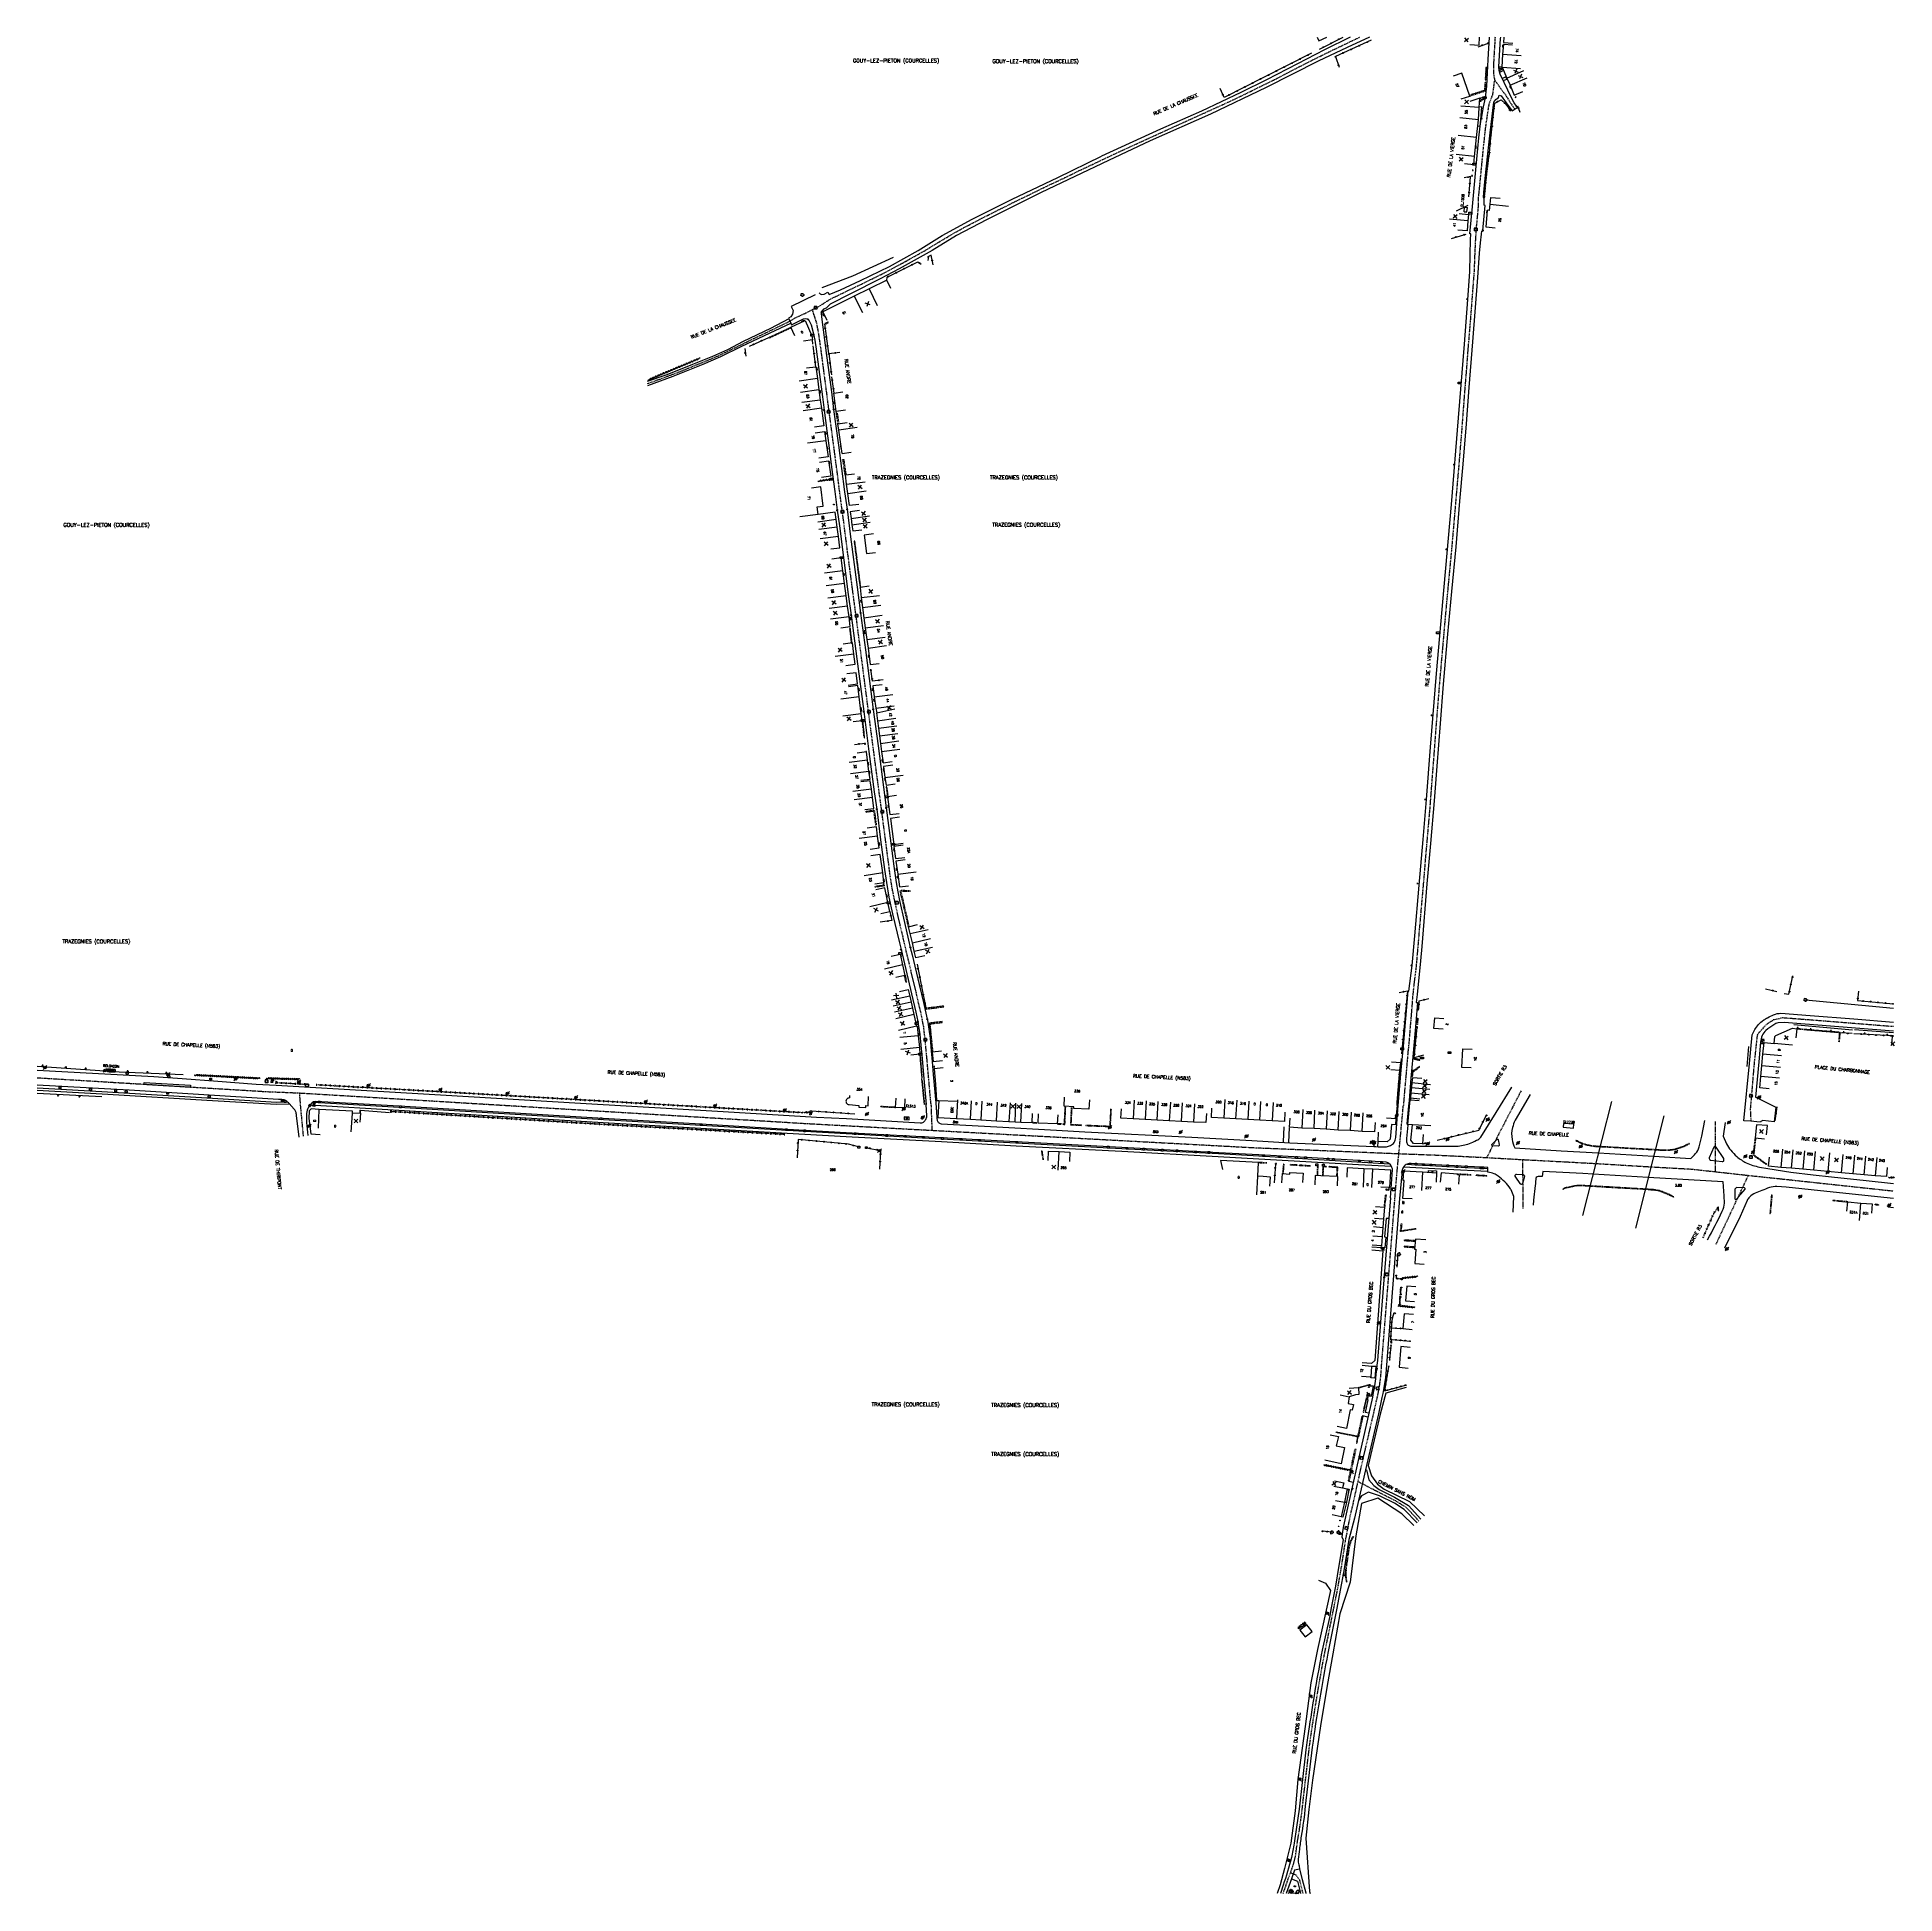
# Model space of a CAD drawing. Header units: millimetres. Extents: x 145000 to 146001, y 128000 to 129000.
import ezdxf
from ezdxf.enums import TextEntityAlignment as Align

# ---------------------------------------------------------------- set-up
doc = ezdxf.new("R2010")
doc.units = ezdxf.units.MM
doc.linetypes.add('DASHED', pattern=[0.75, 0.5, -0.25])
doc.layers.get('0').update_dxf_attribs({"linetype": 'CONTINUOUS'})
for name, color, linetype in [('W0001', 6, 'DASHED'), ('W0008', 7, 'CONTINUOUS'), ('W0100', 7, 'CONTINUOUS'), ('W0105', 7, 'CONTINUOUS'), ('W0112', 1, 'DASHED'), ('W0211', 2, 'CONTINUOUS'), ('W0220', 5, 'DASHED'), ('W0300', 7, 'CONTINUOUS'), ('W0302', 3, 'CONTINUOUS'), ('W0310', 3, 'CONTINUOUS'), ('W0322', 7, 'CONTINUOUS'), ('W0330', 7, 'CONTINUOUS'), ('W0334', 7, 'CONTINUOUS'), ('W0400', 7, 'CONTINUOUS'), ('W0420', 7, 'CONTINUOUS'), ('W0471', 7, 'CONTINUOUS'), ('W0851', 7, 'CONTINUOUS'), ('W0980', 7, 'CONTINUOUS'), ('W0984', 7, 'CONTINUOUS'), ('W0989', 7, 'CONTINUOUS'), ('W0991', 7, 'CONTINUOUS'), ('W1102', 7, 'CONTINUOUS'), ('W1471', 7, 'CONTINUOUS'), ('W1473', 7, 'CONTINUOUS')]:
    doc.layers.add(name, color=color, linetype=linetype)
doc.styles.get("Standard").update_dxf_attribs({"font": 'romans.shx', "width": 0.85})

# ---------------------------------------------------------------- blocks, each defined once
blk = doc.blocks.new('T471')
for p, q in [((-0.333334, 0.333334), (-0.333334, -0.333334)), ((-0.333334, 0.333334), (0.333334, 0.333334)), ((-0.333334, 0), (0, 0)), ((0.500001, 0.500001), (1.000002, 1.000002)), ((-0.500001, -0.500001), (-1.000002, -1.000002)), ((-0.333334, -0.333334), (0.333334, -0.333334))]:
    blk.add_line(p, q)
blk.add_ellipse((0, 0), major_axis=(0.471405, 0.471405), ratio=1, start_param=5.4977871438, end_param=11.780972451)
blk = doc.blocks.new('t112o')
at = {"color": 0, "linetype": 'Continuous'}
for p, q in [((-0.5, 0.5), (0.5, 0.5)), ((-0.5, -0.5), (-0.5, 0.5)), ((0.5, 0.5), (0.5, -0.5)), ((0.5, -0.5), (-0.5, -0.5))]:
    blk.add_line(p, q, dxfattribs=at)
blk = doc.blocks.new('T851')
for p, q in [((-0.2, -0.1), (0, 0.3)), ((0, 0.3), (0.2, -0.1)), ((-0.2, -0.1), (0.2, -0.1))]:
    blk.add_line(p, q)
for major_axis in [(-0.106, 0.106), (-0.0354, 0.0354), (-0.0236, 0.0236)]:
    blk.add_ellipse((0, 0), major_axis=major_axis, ratio=1, start_param=3.926991, end_param=10.210176)
blk = doc.blocks.new('T300')
for p, q in [((-0.8, 0.5), (-0.9, 0.3)), ((-0.9, 0.3), (-0.9, 0.2)), ((-0.9, 0.2), (-0.7, 0.1)), ((-0.7, 0.6), (-0.8, 0.5)), ((-0.8, -0.1), (-0.7, 0.1)), ((-0.6, 0.7), (-0.7, 0.6)), ((-0.7, 0.1), (-0.7, 0.1)), ((-0.5, 0.7), (-0.6, 0.7)), ((-0.3, 0.6), (-0.5, 0.7)), ((-0.3, 0.6), (-0.2, 0.7)), ((-0.2, 0.6), (-0.3, 0.6)), ((-0.2, 0.7), (-0.1, 0.8)), ((-0.1, 0.8), (0.1, 0.8)), ((0.1, 0.8), (0.2, 0.7)), ((0.2, 0.7), (0.3, 0.6)), ((0.3, 0.6), (0.4, 0.5)), ((0.5, 0.5), (0.3, 0.5)), ((0.4, 0.5), (0.4, 0.5)), ((0.6, 0.4), (0.5, 0.5)), ((0.6, 0.4), (0.7, 0.3)), ((0.7, 0.3), (0.7, 0.2)), ((0.7, 0.2), (0.7, 0.1)), ((0.7, 0.1), (0.7, -0.2)), ((-0.8, -0.2), (-0.8, -0.1)), ((-0.7, -0.3), (-0.8, -0.2)), ((-0.8, -0.2), (-0.8, -0.2)), ((-0.7, -0.4), (-0.7, -0.3)), ((-0.5, -0.5), (-0.7, -0.4)), ((-0.4, -0.5), (-0.5, -0.5)), ((-0.4, -0.5), (-0.3, -0.5)), ((-0.3, -0.5), (-0.3, -0.4)), ((-0.3, -0.6), (-0.3, -0.5)), ((-0.3, -0.5), (-0.3, -0.5)), ((-0.2, -0.7), (-0.3, -0.6)), ((-0.1, -0.8), (-0.2, -0.7)), ((0.1, -0.8), (-0.1, -0.8)), ((0.2, -0.7), (0.1, -0.8)), ((0.3, -0.5), (0.2, -0.5)), ((0.3, -0.6), (0.2, -0.7)), ((0.2, -0.7), (0.2, -0.7)), ((0.5, -0.4), (0.3, -0.5)), ((0.3, -0.5), (0.3, -0.6)), ((0.3, -0.5), (0.3, -0.5)), ((0.6, -0.3), (0.5, -0.4)), ((0.7, -0.2), (0.6, -0.3)), ((0.6, -0.3), (0.6, -0.3))]:
    blk.add_line(p, q)
blk = doc.blocks.new('T420')
for p, q in [((0.7, 0.7), (-0.8, 0.7)), ((-0.8, 0.7), (-0.8, -0.8)), ((0.7, 0.7), (0.7, -0.8)), ((0.7, -0.8), (-0.8, -0.8))]:
    blk.add_line(p, q)
blk.add_ellipse((0, 0), major_axis=(-0.53, 0.53), ratio=1, start_param=3.926991, end_param=10.210176)
blk = doc.blocks.new('t322o')
at = {"color": 0, "linetype": 'Continuous'}
for radius in [0.25, 0.15]:
    blk.add_circle((0, 0), radius, dxfattribs=at)
blk = doc.blocks.new('t310o')
at = {"color": 0, "linetype": 'Continuous'}
for centre, start, end in [((-0.5, 0.4), 216.8699, 323.1304), ((0.5, -0.4), 36.8699, 143.1303)]:
    blk.add_arc(centre, 0.625, start, end, dxfattribs=at)
blk = doc.blocks.new('t991o')
at = {"color": 0, "linetype": 'Continuous'}
for p, q in [((-1, 1), (1, -1)), ((-1, -1), (1, 1))]:
    blk.add_line(p, q, dxfattribs=at)
blk = doc.blocks.new('t211o')
at = {"color": 0, "linetype": 'Continuous'}
for p, q in [((-0.3, 0.5), (-0.3, 0)), ((0, 1), (0, 0)), ((0.3, 0.5), (0.3, 0))]:
    blk.add_line(p, q, dxfattribs=at)
blk = doc.blocks.new('T400')
for p, q in [((-0.15, 0.3), (0.15, 0.3)), ((-0.15, -0.25), (-0.15, 0.3)), ((-0.15, 0.15), (0.15, 0.15)), ((-0.15, 0), (0.15, 0)), ((0.15, 0.3), (0.15, -0.25)), ((-0.15, -0.15), (0.15, -0.15)), ((-0.15, -0.25), (-0.15, -0.3)), ((-0.15, -0.3), (0.15, -0.3)), ((0.15, -0.3), (0.15, -0.25))]:
    blk.add_line(p, q)
blk = doc.blocks.new('T1471')
at = {"color": 0, "linetype": 'Continuous', "flags": 128}
blk.add_lwpolyline([(-0.75, -0.5), (-0.75, 0.5), (0.75, 0.5), (0.75, -0.5), (-0.75, -0.5)], dxfattribs=at)
blk = doc.blocks.new('T1473')
at = {"color": 0, "linetype": 'Continuous', "const_width": 0.5, "flags": 128}
blk.add_lwpolyline([(-0.25, 0, 1), (0.25, 0, 1)], format="xyb", close=True, dxfattribs=at)

msp = doc.modelspace()

# ---------------------------------------------------------------- linework, layer by layer
at = {"layer": 'W0001'}
for points in [[(145328.8, 128813.4), (145334.9, 128815.6), (145339.8, 128817.4), (145347.4, 128820.3), (145353.2, 128822.7), (145357.9, 128824.6), (145363.8, 128827), (145368.7, 128829.2), (145373.9, 128831.7), (145377.8, 128833.6), (145382.8, 128836.1), (145404.3, 128846.4), (145408.4, 128848.8), (145413.6, 128851.2), (145421.9, 128855.4), (145426.9, 128858.7), (145429.3, 128859.9), (145431.7, 128861), (145436.8, 128863.5), (145444.1, 128867), (145449, 128869.4), (145454.7, 128872.2), (145460.7, 128875.3), (145464.9, 128877.6), (145471.4, 128881.2), (145477.9, 128884.8), (145483.9, 128888.5), (145488.8, 128891.4), (145494, 128894.5), (145499.3, 128897.4), (145509, 128902.5), (145515.8, 128905.9), (145522, 128909), (145528, 128912), (145535.1, 128915.4), (145543.6, 128919.6), (145553.2, 128924.1), (145561.4, 128928.1), (145570.1, 128932.2), (145583.9, 128938.7), (145613, 128952), (145641.7, 128965), (145650.7, 128969.3), (145660, 128973.9), (145667.5, 128977.6), (145673.3, 128980.6), (145683.7, 128986), (145695.4, 128991.8), (145702.7, 128995.3), (145710.4, 128999), (145712.5, 129000)], [(145785.4, 129000), (145785.3, 128998.1), (145784.6, 128986), (145784.6, 128980.3), (145785.1, 128977.1), (145784, 128968.9), (145782.1, 128964.1), (145781.1, 128957.8), (145780, 128949.9), (145779, 128940.3), (145778.1, 128931.1), (145776.8, 128917.8), (145776.4, 128913.8), (145776.4, 128909.9), (145775.1, 128895.8), (145774.8, 128890.6), (145774.5, 128884.8), (145774.1, 128873.7), (145773.5, 128866.1), (145772.5, 128853.1), (145771.9, 128845.3), (145770.7, 128831.2), (145770, 128821.4), (145769.5, 128815.6), (145768, 128796.5), (145767.5, 128789.4), (145766.3, 128774.9), (145765.7, 128767.6), (145764.1, 128748.9), (145762, 128724.5), (145760.1, 128704.5), (145759.4, 128697), (145757.8, 128679.2), (145757.1, 128670.9), (145755.4, 128651.6), (145754.7, 128642.8), (145753.3, 128625.2), (145752.8, 128618.4), (145751, 128595), (145750.1, 128583.3), (145747.8, 128557), (145746.9, 128545.8), (145745.5, 128529.9), (145744.6, 128519.6), (145743, 128500.7), (145742.5, 128496.1), (145741.9, 128491.7), (145741, 128483.2), (145740.3, 128474.3), (145739, 128458.6), (145738.5, 128453.6), (145738, 128448.1), (145737.5, 128441.8), (145736.9, 128435.4), (145736, 128424.5)], [(145785.1, 128977.1), (145790, 128970.2), (145791, 128969), (145793.9, 128964.3), (145796, 128961.3)], [(145481.5, 128425.6), (145479.4, 128449.3), (145478.4, 128459.8), (145477.6, 128466.9), (145476.5, 128472.6), (145475.5, 128477), (145473.4, 128486.1), (145471.8, 128492.6), (145465.8, 128518), (145463.9, 128526.2), (145462.7, 128531.5), (145461.4, 128537.6), (145460.5, 128542.3), (145459.6, 128548), (145457.8, 128561.9), (145456.7, 128570.2), (145454.4, 128587.8), (145453.2, 128596.3), (145449.2, 128626.6), (145445.8, 128652.9), (145443.6, 128669.7), (145442, 128682.1), (145439.2, 128703), (145437.7, 128714.5), (145436.5, 128723.5), (145434.7, 128737.6), (145431.8, 128759.2), (145431.1, 128765), (145429.5, 128777.2), (145428.7, 128783.1), (145427.3, 128793.7), (145426.3, 128801.2), (145425.4, 128808.2), (145423.8, 128820.4), (145422.6, 128829.6), (145421.3, 128838.8), (145420.7, 128842.2), (145420, 128845.8), (145419, 128849.2), (145418.5, 128850.5), (145417.7, 128853.3)]]:
    msp.add_lwpolyline(points, dxfattribs=at)
at = {"layer": 'W0001', "flags": 128}
for points in [[(146000, 128467), (145994.9, 128467.4), (145948.2, 128471.1), (145940.3, 128471.7), (145938.4, 128471.3), (145935.3, 128470.6), (145934.1, 128469.8), (145931.4, 128468), (145927.6, 128463.8), (145926.6, 128462.4), (145925, 128447.6), (145922.9, 128422.6), (145923.2, 128416.1), (145923.2, 128416.1)], [(145000, 128439.5), (145124, 128432), (145141.4, 128431.3), (145338.8, 128419.4), (145415.1, 128414.8), (145487, 128410.9), (145592.9, 128405.2), (145656.2, 128401.8), (145733.6, 128398.6), (145752.5, 128397.9), (145780.9, 128396.5), (145800.4, 128395.4), (145826.9, 128394), (145839.7, 128393.3)], [(145143.5, 128408), (145142.1, 128422.7), (145141.4, 128431.3), (145141.4, 128431.3)], [(145799.4, 128432.4), (145786.2, 128406.8), (145780.9, 128396.5), (145780.9, 128396.5)], [(145481.5, 128425.6), (145481.8, 128416.8), (145482.1, 128411.1), (145482.1, 128411.1)], [(145731.5, 128374.6), (145732.7, 128389.6), (145733.6, 128398.6), (145736, 128424.5), (145736, 128424.5)], [(145903.9, 128415.9), (145903.9, 128401.3), (145903.9, 128388.9), (145903.9, 128388.9)], [(145800.6, 128369), (145800.5, 128380.3), (145800.4, 128395.4), (145800.4, 128395.4)], [(145839.7, 128393.3), (145869.4, 128391.5)], [(145869.4, 128391.5), (145891.1, 128390.3), (145903.9, 128388.9), (145921.9, 128386.9), (145943.5, 128384.6), (146000, 128378.5)], [(145904.5, 128349.9), (145913.2, 128368.4), (145921.9, 128386.9), (145921.9, 128386.9)], [(145744.4, 128200.7), (145737.6, 128208), (145731.9, 128211.5), (145727.8, 128213.6), (145723.8, 128215.6), (145711.6, 128221.9)], [(145682.1, 128000), (145682, 128000.1), (145680.3, 128007.1), (145678.2, 128009.9), (145675.2, 128011.2)]]:
    msp.add_lwpolyline(points, dxfattribs=at)
msp.add_lwpolyline([(145671.2, 128000), (145674.2, 128008.5), (145676.2, 128014, 0.040765), (145678.1, 128021.4, -0.00632), (145678.4, 128024.1, -0.008519), (145679.5, 128031.2, 0.015099), (145681.7, 128047.2), (145685.4, 128079.1, -0.013202), (145693.7, 128129.8), (145698.6, 128154), (145700.5, 128163.6), (145702.4, 128174.1), (145704.9, 128190.4), (145707.4, 128203.3), (145709.5, 128212.4), (145713.1, 128228.8), (145720.1, 128259.1), (145722.1, 128267.8, 0.041594), (145724.3, 128284.7), (145730, 128356.2), (145731.5, 128374.6)], format="xyb", dxfattribs=at)
at = {"layer": 'W0008'}
for p, q in [((145583.9, 128940.8), (145573.4, 128935.9)), ((145671.7, 128413), (145671.3, 128404.9)), ((145674.3, 128404.7), (145674.6, 128412.5)), ((145720.3, 128405.6), (145720.1, 128402.5)), ((145722.3, 128402.5), (145722.4, 128405)), ((145729, 128374.8), (145730.1, 128389.8)), ((145735.3, 128389.3), (145734, 128374.4))]:
    msp.add_line(p, q, dxfattribs=at)
for points in [[(145717.7, 129000), (145705.8, 128994.5), (145690.1, 128987), (145662.1, 128972.9), (145632.2, 128958.6), (145599.6, 128944.1), (145577.2, 128933.6), (145540.8, 128916.4), (145511.4, 128901.6), (145495.3, 128893.1), (145482.1, 128885.1), (145464.3, 128875.2), (145454.2, 128869.9), (145438.2, 128861.8), (145427.3, 128856.2), (145425, 128854), (145423.7, 128853.4), (145422.9, 128852.6), (145422.6, 128852), (145422.4, 128851.4), (145422.5, 128849.3), (145425.3, 128828.6), (145427.9, 128808.9), (145429.1, 128799.5), (145431.7, 128780.2), (145435, 128755), (145436.3, 128745.7), (145438.2, 128730.8), (145441.8, 128703.7), (145443.6, 128689.8), (145446.2, 128670), (145449.1, 128647.6), (145450.4, 128637.9), (145453, 128618.3), (145457.4, 128584.9), (145459.9, 128565.9), (145461.5, 128553.4), (145462.7, 128544.6), (145463.6, 128539.7), (145464.6, 128534.9), (145466.3, 128527), (145469.5, 128513.6), (145470.4, 128509.7), (145471.4, 128505.7), (145475.2, 128489.8), (145477.5, 128480.1), (145478.8, 128474.3), (145479.5, 128471), (145479.8, 128469.4), (145480.4, 128465.7), (145481, 128460.8), (145481.6, 128454), (145482.1, 128448.3), (145482.7, 128441.3), (145484.1, 128426)], [(145707.4, 129000), (145693.5, 128993.1), (145678.9, 128985.7), (145662.3, 128977), (145648.5, 128970.2), (145627.2, 128960.2), (145605.1, 128950.4), (145583.9, 128940.8)], [(145733.3, 128424.6), (145734.8, 128443.5), (145736, 128456.5), (145738.6, 128486.3), (145739, 128486.2), (145740.8, 128499.9), (145742.2, 128515.9), (145744.6, 128543.2), (145746.7, 128567.8), (145748.5, 128589.4), (145750.6, 128617.5), (145753.8, 128657.3), (145758, 128704), (145761.9, 128748.3), (145765.8, 128794.9), (145768.9, 128834.6), (145770.7, 128858.6), (145771.9, 128873.6), (145772, 128882.9), (145772.1, 128890.8), (145772.3, 128894), (145771.8, 128894.1), (145773.2, 128908.7), (145775, 128928.6), (145776.7, 128945.8), (145777.4, 128952.1), (145777.7, 128954.5), (145778, 128956), (145778.2, 128957.1), (145779.2, 128962.4), (145780.2, 128967.3), (145780.7, 128970.6), (145780.9, 128973.6), (145781.7, 128988), (145782.4, 129000)], [(145778.1, 128894), (145778.3, 128895.5), (145778.7, 128895.5), (145778.8, 128895.9), (145780.1, 128909.4), (145779.6, 128909.5), (145779.5, 128912.9), (145779.2, 128913.6), (145779.3, 128916.3), (145780.1, 128923.8), (145781.5, 128937.2), (145782.8, 128948.5), (145784.7, 128964.9), (145785.9, 128966.5), (145787.2, 128967.5), (145787.6, 128968.7), (145788.7, 128968.4), (145791.4, 128964.6), (145794.6, 128960.3), (145797.4, 128962.2), (145797, 128962.8), (145795.7, 128964.7), (145794.2, 128967.3), (145790.3, 128975.5), (145788.1, 128980.1), (145787.6, 128982), (145787.5, 128984.1), (145788.4, 128999.3), (145788.5, 129000)], [(145421.3, 128862.2), (145421.8, 128861.7), (145422.6, 128861.4), (145423.9, 128861.6), (145426, 128862.6), (145426.6, 128861.4), (145432.7, 128863.9), (145443.6, 128868.9), (145459.1, 128876.5), (145474.7, 128885), (145487.6, 128893.2), (145503.7, 128902), (145525.3, 128912.7), (145549.8, 128924.4), (145573.4, 128935.9)], [(145778, 128893.9), (145777.3, 128889.3), (145776.8, 128883.6), (145776, 128870.5), (145773.2, 128835.9), (145771.3, 128811.2), (145769.8, 128791.8), (145768, 128770), (145766.3, 128750.1), (145764.3, 128725.5), (145761.9, 128701.4), (145759.8, 128678.4), (145757.5, 128651.4), (145755.8, 128630.3), (145754.1, 128607.3), (145752.6, 128588.6), (145750.7, 128565.7), (145748.7, 128543.9), (145745.9, 128510.1), (145745.2, 128502.4), (145743.4, 128484.3), (145743, 128480.1), (145743.6, 128480.1), (145742.3, 128464.9), (145741.1, 128450.8), (145740.1, 128439.3), (145739.1, 128427.3), (145738.8, 128424.3)], [(145419.1, 128861.2), (145406.2, 128855), (145407.2, 128852.8), (145407, 128850.7), (145406, 128849.4), (145404.8, 128848.6), (145405, 128848.2), (145406, 128845.9), (145406.4, 128845.1), (145412.9, 128848.2), (145413.8, 128848.5), (145414.9, 128848.3), (145415.3, 128848), (145415.9, 128847.2), (145416.9, 128845), (145418.1, 128840.9), (145419, 128836.7), (145419.6, 128832), (145421.1, 128820.9), (145423, 128806.3), (145423.9, 128799.1), (145425.4, 128787.9), (145426.5, 128780.1), (145428, 128768.4), (145429.7, 128755.3), (145431, 128745.2), (145432.2, 128736.7), (145437, 128699.7), (145438.5, 128688.7), (145441.6, 128665.2), (145445.3, 128636.7), (145448.1, 128615.2), (145451, 128593.5), (145452.3, 128584.2), (145454.4, 128567.7), (145456.4, 128551.6), (145457.5, 128544.6), (145458.9, 128536.7), (145460.8, 128527.8), (145464.5, 128512.1), (145465.4, 128508.5), (145471.1, 128484.6), (145473.3, 128474.8), (145474.4, 128469.8), (145474.7, 128468.3), (145475.5, 128462.8), (145476.1, 128457), (145476.8, 128449.9), (145477.5, 128441), (145478.9, 128425.1)], [(145405, 128848.2), (145395, 128843.1), (145380.4, 128836.1), (145371.9, 128831.6), (145363.8, 128828), (145352.2, 128823.3), (145339.3, 128818.2), (145328.6, 128814.5)], [(145329, 128812.3), (145342.7, 128817.4), (145358.8, 128823.9), (145368.3, 128827.9), (145379.2, 128833.3), (145394.9, 128840.7), (145406, 128845.9)], [(145848.2, 128426.6), (145832.5, 128365.2)], [(145876.3, 128418.9), (145861, 128358.5)], [(145715.6, 128228.3), (145716.1, 128228.2), (145717.5, 128222.9), (145720.1, 128219.9), (145723, 128217.7), (145731.3, 128213.5), (145738.7, 128209.1), (145745.5, 128201.7)], [(145743.4, 128199.8), (145736.5, 128207), (145731.2, 128210.4), (145723.2, 128214.3), (145717.3, 128216.3), (145713.4, 128214.2), (145711.9, 128211.8)], [(145680.1, 128013.2), (145681.5, 128007.6), (145683.4, 128000.4), (145683.5, 128000)], [(145675.7, 128007.9), (145679, 128006.7), (145680.6, 128000.2), (145680.6, 128000)]]:
    msp.add_lwpolyline(points, dxfattribs=at)
at = {"layer": 'W0008', "flags": 128}
for points in [[(146000, 128464.5), (145941.2, 128469.2), (145937.9, 128469.1, 0.1401), (145935.6, 128468, 0.0394), (145931.3, 128465, 0.1016), (145929.3, 128462.2, 0.0681), (145928.5, 128458.6), (145927.5, 128448), (145925.8, 128429), (145926.3, 128428.9), (145936.6, 128423.6), (145935.8, 128415.7), (145929.7, 128416.5), (145928.6, 128415.9), (145928.5, 128415.5), (145926.4, 128415.8), (145923.2, 128416.1), (145919.4, 128416.3), (145922.4, 128447.1), (145923.9, 128462.6, -0.0637), (145927.2, 128468, -0.062), (145930.2, 128470.6, -0.0238), (145932.2, 128471.8, -0.0318), (145935.5, 128473.4, -0.1118), (145939.4, 128474.2), (145955.1, 128473), (145978.7, 128471.2), (146000, 128469.5)], [(145000, 128443.6), (145006.6, 128443.2), (145062.8, 128440.1), (145078.2, 128439), (145097.3, 128437.6), (145118, 128436.1), (145128.8, 128435.4), (145217.3, 128430.3), (145292.8, 128425.8), (145369.5, 128421.3), (145419.9, 128418.3), (145436, 128417.5), (145475.7, 128415.2, 0.1465), (145477.5, 128415.6, 0.1308), (145478.7, 128417, 0.1469), (145479.3, 128419), (145478.9, 128425.1), (145478.9, 128425.1)], [(145141.1, 128407.5), (145139.8, 128419.2, 0.073), (145139.3, 128421.2, 0.0812), (145138.5, 128422.5), (145135.7, 128425.6, 0.0769), (145134, 128427.1, 0.1187), (145131.9, 128427.7), (145130.1, 128427.8), (145049.5, 128432.8), (145000, 128435.5)], [(145738.8, 128424.3), (145737.9, 128414.7), (145738.4, 128413.9), (145737.7, 128406.8), (145737.7, 128405.4, 0.1784), (145738.3, 128403.6, 0.2145), (145740.1, 128402.7), (145753.2, 128402.6), (145764.7, 128402.6, 0.0592), (145771.6, 128404, 0.0159), (145775.4, 128405.8, 0.1453), (145777.8, 128407.4), (145786, 128420.7), (145794.4, 128434.4), (145794.4, 128434.4)], [(145730.2, 128389.9, 0.0465), (145729.7, 128391.6, 0.1306), (145728.6, 128393.2, 0.0892), (145726.8, 128394), (145712.1, 128394.9), (145658.1, 128397.9), (145636.6, 128399.1), (145584.3, 128401.9), (145487, 128407.1), (145439, 128409.7), (145410.3, 128411.3), (145357.5, 128414.5), (145308, 128417.4), (145195.1, 128424.1), (145150.2, 128426.7, 0.2063), (145147.5, 128425.3, 0.0953), (145145.8, 128422.9, 0.0891), (145145.1, 128419.3, 0.0232), (145145.1, 128415.3, 0.0222), (145145.8, 128408.4), (145145.8, 128408.4)], [(145484.1, 128426), (145484.6, 128418.2, 0.0621), (145484.9, 128416.5, 0.1337), (145485.8, 128415.2, 0.1642), (145487.1, 128414.6), (145517, 128413), (145549.2, 128411.3), (145564.5, 128410.4), (145622, 128407.4), (145654.3, 128405.6), (145674.8, 128404.5), (145720.1, 128402.5, 0.0038), (145724.7, 128402.2, 0.1271), (145729.1, 128403, 0.1287), (145731.1, 128404.6, 0.1231), (145731.9, 128407.3), (145733.3, 128424.5), (145733.3, 128424.5)], [(145804.3, 128430.5), (145796.2, 128416.6, 0.0397), (145794.8, 128412.6, 0.1073), (145794.6, 128406.2, 0.0389), (145796, 128401.7), (145821, 128400.2), (145841.1, 128399)], [(145870.8, 128397.3), (145873.8, 128397.1), (145890.8, 128395.9, 0.0208), (145893.4, 128398.7, 0.1142), (145895.4, 128402.2), (145896.8, 128408), (145898.5, 128416.4), (145898.5, 128416.4)], [(145909.4, 128415.3), (145908.3, 128408.1), (145910.1, 128403.9, 0.0726), (145912.4, 128400.4, 0.0425), (145915.7, 128397, 0.0616), (145920.7, 128393.7, 0.074), (145927.9, 128391.4), (145932.4, 128390.6), (145944.8, 128388.7), (145956.8, 128387.1), (145966.6, 128386.1), (145985.4, 128384.1), (146000, 128382.5, 0.1889)], [(145784.1, 128402.8, -0.0646), (145783.9, 128402.9, -0.1105), (145783.7, 128403.2, -0.2966), (145783.7, 128403.6), (145786.4, 128406.3, -0.1929), (145786.7, 128406.4, -0.1915), (145787, 128406.3, -0.1417), (145787.1, 128406.1), (145787.7, 128403.5, -0.1285), (145787.7, 128403.2, -0.1134), (145787.5, 128402.9, -0.2015), (145787.2, 128402.7), (145784.1, 128402.8), (145784.1, 128402.8)], [(145904.6, 128402.1, 0.1341), (145904.2, 128402.5, 0.1754), (145903.7, 128402.5, 0.204), (145903.2, 128402.1), (145900.8, 128396.4, 0.1532), (145900.8, 128395.9, 0.1512), (145901.2, 128395.3, 0.1568), (145901.6, 128395), (145907.8, 128394.3, 0.2051), (145908.5, 128394.6, 0.2255), (145908.7, 128395), (145908.7, 128396), (145904.6, 128402.1), (145904.6, 128402.1)], [(145795.2, 128367.1), (145795.5, 128375.6, 0.0099), (145794, 128379.1, 0.0093), (145793.7, 128379.6, 0.0857), (145790.6, 128383.4, 0.0268), (145787, 128386.5, 0.0574), (145784.9, 128387.8, 0.0683), (145781.5, 128388.6), (145781.6, 128391.1), (145759.9, 128392.3), (145740.3, 128393.3, 0.1063), (145738.1, 128393, 0.1605), (145736, 128391.3, 0.0607), (145735.3, 128389.3), (145735.3, 128389.3)], [(145801.4, 128386.4, 0.1122), (145801.2, 128386.9, 0.0991), (145800.7, 128387.2), (145797, 128387.4, 0.1849), (145796.4, 128387.2, 0.3455), (145796.1, 128386.5), (145796.4, 128385.9), (145798.7, 128382.6, 0.1436), (145799.2, 128382.3, 0.1226), (145799.7, 128382.2, 0.2753), (145800.3, 128382.7), (145801.4, 128386.4), (145801.4, 128386.4)], [(145838.2, 128387.5), (145832.7, 128387.9), (145811.2, 128389), (145810.8, 128386.3), (145808.6, 128386.3, 0.4022), (145807.3, 128384.6, 0.0112), (145807.1, 128381.5), (145806.2, 128373.5), (145806, 128370.9), (145806, 128370.9)], [(145899.9, 128352.2, 0.014), (145907.8, 128367.6, 0.1221), (145909, 128372), (145908.8, 128375.8), (145908.3, 128383.4), (145867.9, 128385.8)], [(146000, 128374.4), (145964.1, 128378.2), (145942.2, 128380.5), (145937.3, 128380.9, 0.0956), (145933.2, 128380.3, 0.0144), (145929.2, 128378.7, 0.0154), (145925.6, 128377.3, 0.0947), (145922.5, 128375.2, 0.0846), (145921.2, 128373.3), (145917.4, 128364.8), (145909.1, 128347.7), (145909.1, 128347.7)], [(145914.5, 128374.9, 0.1395), (145914.6, 128374.2, 0.2259), (145915.1, 128373.9, 0.1417), (145915.5, 128374), (145916.3, 128374.9), (145916.6, 128375.3), (145920.2, 128379.5, 0.4285), (145919.8, 128380.1), (145915.5, 128380.3), (145914.5, 128379.5), (145914.5, 128375.8), (145914.5, 128374.9), (145914.5, 128374.9)]]:
    msp.add_lwpolyline(points, format="xyb", dxfattribs=at)
for points in [[(145000, 128434), (145034.9, 128432), (145094.5, 128428.5), (145128.9, 128426.4), (145134.6, 128426.5), (145134.6, 128426.5)], [(145135.9, 128425.2), (145128.8, 128425), (145094.4, 128427.1), (145035, 128430.6), (145000, 128432.6)], [(145057.6, 128436.9), (145082.7, 128435.4), (145082.5, 128434.3), (145057.5, 128435.8), (145057.6, 128436.9), (145057.6, 128436.9)], [(145729.7, 128391.6), (145711.8, 128392.6), (145658.1, 128395.7), (145636.2, 128396.9), (145584.3, 128399.7), (145527.4, 128402.7), (145487.2, 128404.9), (145439, 128407.4), (145410.4, 128409.1), (145357.5, 128412.2), (145308, 128415.1), (145194.9, 128421.8), (145146.9, 128424.7), (145146.9, 128424.7)], [(145148.9, 128426.3), (145195, 128423.6), (145308.1, 128416.9), (145357.7, 128413.9), (145410.4, 128410.8), (145439.1, 128409.2), (145487.1, 128406.6), (145584.4, 128401.4), (145636.4, 128398.6), (145658.1, 128397.4), (145728.6, 128393.2), (145728.6, 128393.2)], [(145781.4, 128388.9), (145759.7, 128390), (145736, 128391.3), (145736, 128391.3)], [(145738.1, 128393), (145740.4, 128392.8), (145759.9, 128391.7), (145781.5, 128390.6), (145781.5, 128390.6)], [(145841.1, 128399), (145870.8, 128397.3)], [(145867.9, 128385.8), (145838.2, 128387.5)]]:
    msp.add_lwpolyline(points, dxfattribs=at)
at = {"layer": 'W0008'}
for points in [[(145729, 128374.8), (145725.7, 128333), (145722, 128287.2, -0.03004), (145719.3, 128267.4), (145712.4, 128236.6), (145706, 128207.9), (145703.8, 128198.1), (145703.2, 128195.1), (145702.9, 128192.1), (145703.5, 128190.8), (145700.3, 128171.1), (145699.4, 128165.6), (145697.2, 128154), (145696.2, 128148.8), (145692.3, 128131.2, 0.010524), (145685.3, 128089.9), (145684.3, 128083.9), (145683.5, 128077.4), (145679.9, 128045.5), (145678.5, 128035.8), (145677.1, 128027.1, -0.027383), (145675.7, 128019.4, -0.024323), (145671.2, 128004.5), (145669.8, 128000)], [(145734, 128374.4), (145732.5, 128356), (145726.9, 128284.6, -0.041557), (145724.5, 128267.2), (145722.6, 128258.5), (145715.6, 128228.3), (145711.9, 128211.8), (145709.7, 128202.3), (145706.6, 128190.7), (145703.9, 128173.8), (145702, 128163.4), (145700.1, 128153.7), (145695.3, 128129.5, 0.013196), (145686.9, 128078.9), (145683.2, 128047.1, -0.015091), (145681, 128030.9, 0.008519), (145680, 128023.9, 0.012641), (145679.4, 128018.5, 0.085869), (145679.7, 128015.5, -0.035754), (145680.1, 128013.2), (145677.4, 128012.7), (145675.7, 128007.9), (145672.9, 128000)]]:
    msp.add_lwpolyline(points, format="xyb", dxfattribs=at)
at = {"layer": 'W0100'}
for p, q in [((145782.7, 128910), (145783.1, 128913.7)), ((145783.1, 128913.7), (145788.1, 128913.2)), ((145768.7, 128906), (145769, 128908.4)), ((145769, 128908.4), (145770.5, 128908.3)), ((145780.6, 128897.7), (145781.4, 128906.8)), ((145782.4, 128906.7), (145781.4, 128906.8)), ((145782.4, 128906.7), (145782.7, 128910)), ((145785.5, 128897.2), (145780.6, 128897.7)), ((145431.4, 128791.8), (145436.3, 128792.5)), ((145431.8, 128788.3), (145431.4, 128791.8)), ((145433.6, 128775.8), (145431.8, 128788.3)), ((145433.6, 128775.8), (145438.6, 128776.5)), ((145751.7, 128388.4), (145751.4, 128388.9)), ((145751.7, 128389.5), (145751.7, 128388.4)), ((145751.7, 128388.4), (145752, 128388.9))]:
    msp.add_line(p, q, dxfattribs=at)
for points in [[(145689.6, 129000), (145690.4, 128998.1), (145694.8, 129000)], [(145771.8, 128996), (145776.8, 128995.6), (145777.1, 129000)], [(145794.8, 128995.7), (145789.9, 128996), (145789.5, 128990.8), (145789, 128983.9), (145789.2, 128983.9), (145791.8, 128977.9), (145793.5, 128974.1), (145795.7, 128968.8), (145800.3, 128970.8)], [(145790.1, 129000), (145789.9, 128997.1), (145794.9, 128996.8)], [(145767.1, 128966.7), (145771.8, 128968.3), (145767.6, 128980.6), (145762.9, 128979)], [(145769, 128932), (145773.9, 128931.4), (145774.4, 128935.8), (145775.4, 128946), (145776.5, 128955.4), (145776.9, 128962.1), (145777.2, 128967.1), (145771.8, 128965.4)], [(145766.1, 128905), (145771.1, 128904.5), (145770.8, 128901), (145770.3, 128895.6), (145765.3, 128896.1)], [(145768.7, 128906), (145770.2, 128905.9), (145770.5, 128908.3)], [(145459.9, 128864.6), (145457.7, 128869.1), (145448.2, 128864.5), (145440.2, 128860.5), (145423.3, 128852.1), (145425.5, 128847.6)], [(145408.2, 128839.2), (145406, 128843.7), (145413.7, 128847.3), (145417.4, 128839.1), (145417.7, 128836.9), (145412.8, 128836.2)], [(145414.5, 128821.9), (145419.5, 128822.5), (145420.4, 128816.1), (145421.2, 128810), (145421.9, 128804.5), (145422.5, 128800.1), (145423.8, 128790.6), (145418.8, 128790)], [(145435.5, 128799), (145430.5, 128798.3), (145429.2, 128808.2), (145434.1, 128808.9)], [(145419.2, 128786.9), (145424.2, 128787.6), (145424.9, 128782.6), (145426.1, 128773.9), (145421.1, 128773.2)], [(145421.4, 128771.1), (145426.3, 128771.8), (145427.5, 128763.5), (145422.5, 128762.8)], [(145442.6, 128748.3), (145437.6, 128747.7), (145436.7, 128754.2), (145436.1, 128759.2), (145435.4, 128764.2), (145440.4, 128764.8)], [(145427.5, 128724.3), (145432.4, 128725), (145431.7, 128731), (145431, 128736.1), (145430.5, 128740.1), (145429.9, 128744.1), (145420.8, 128742.9), (145420.2, 128747), (145423.4, 128747.4), (145422.1, 128757.8), (145417.2, 128757.1)], [(145443, 128745), (145438, 128744.3), (145438.5, 128740.8), (145438.9, 128737.4), (145439.4, 128734), (145444.3, 128734.6)], [(145450.6, 128732.4), (145445.6, 128731.8), (145446.8, 128721.8), (145451.7, 128722.4)], [(145433, 128681.9), (145438, 128682.5), (145437.4, 128687.7), (145436.6, 128693.5), (145435.9, 128699.1), (145435, 128705.8), (145434.1, 128712.6), (145433.1, 128719.6), (145428.1, 128718.9)], [(145448.2, 128704.2), (145443.3, 128703.6), (145443.9, 128698.2), (145444.6, 128692.7), (145445.4, 128687.3), (145446.1, 128681.8), (145446.9, 128675.5), (145447.6, 128670.9), (145448.7, 128662), (145453.7, 128662.6)], [(145435.7, 128661.5), (145440.7, 128662.2), (145439.9, 128667.7), (145439.2, 128673.7), (145434.2, 128673.1)], [(145437, 128651), (145442, 128651.7), (145441.2, 128657.6), (145436.2, 128657)], [(145439.6, 128631.3), (145444.5, 128632), (145444, 128635.5), (145442.8, 128644.7), (145442.1, 128650.7), (145437.1, 128650.1)], [(145455.2, 128651.1), (145450.2, 128650.5), (145451, 128644.6), (145451.8, 128638.6), (145452.3, 128636.1), (145452.1, 128636.1), (145452.7, 128631.8), (145453.2, 128627.7), (145453.8, 128623.6), (145454.3, 128619.6), (145454.9, 128615.2), (145455.7, 128609.2), (145460.7, 128609.9)], [(145443.7, 128599.7), (145448.7, 128600.4), (145448.1, 128604.5), (145447.4, 128610.6), (145446.8, 128615.1), (145441.8, 128614.4)], [(145460.9, 128607.8), (145456, 128607.2), (145456.7, 128601.2), (145457.3, 128597.1), (145462.2, 128597.8)], [(145445.9, 128583.9), (145450.8, 128584.6), (145450, 128590.5), (145449.4, 128594.9), (145448.8, 128599.5), (145443.8, 128598.9)], [(145463, 128591.5), (145458.1, 128590.8), (145459.3, 128581.2), (145464.3, 128581.9)], [(145448.7, 128562.6), (145453.7, 128563.3), (145452.8, 128569.7), (145452.1, 128574.7), (145447.2, 128574)], [(145464.6, 128579.9), (145459.7, 128579.2), (145461.5, 128565.1), (145466.5, 128565.8)], [(145466.6, 128564.7), (145461.6, 128564.1), (145462.5, 128557.5), (145467.4, 128558.2)], [(145451.3, 128544), (145456.2, 128544.7), (145455.5, 128549.8), (145454.1, 128559.8), (145449.2, 128559.1)], [(145467.6, 128556.8), (145462.6, 128556.2), (145463.6, 128549.1), (145464.5, 128542.3), (145469.5, 128542.9)], [(145454.6, 128527.9), (145459.4, 128529), (145458.3, 128533.9), (145456.6, 128541.8), (145451.8, 128540.7)], [(145478.2, 128505.2), (145473.4, 128504.1), (145472.5, 128507.6), (145471.5, 128512.2), (145470.3, 128517.1), (145469.4, 128520.8), (145474.3, 128522)], [(145460, 128504.9), (145464.9, 128506), (145466.2, 128500.3), (145467.4, 128494.6), (145462.6, 128493.5)], [(145464.5, 128485.9), (145469.3, 128487), (145470.1, 128483.5), (145470.8, 128480.2), (145471.6, 128477), (145472.3, 128473.5), (145473.8, 128467.2), (145474.1, 128467.2), (145474.7, 128462.1), (145475.3, 128455.7), (145475.6, 128452.2), (145470.6, 128451.7)], [(145757.4, 128465.6), (145752.4, 128466), (145752.9, 128471.8), (145757.8, 128471.4)], [(145487.2, 128453.8), (145482.2, 128453.3), (145482.7, 128448.3), (145487.7, 128448.7)], [(145772.5, 128444.8), (145767.5, 128445), (145768, 128455), (145773, 128454.8)], [(145488.1, 128444.9), (145483.2, 128444.3), (145484, 128436.1), (145484.5, 128427.3), (145485.7, 128427.3), (145485.3, 128418.1)], [(145729.2, 128444), (145734.2, 128443.5), (145734.6, 128447.5), (145729.6, 128447.9)], [(145745.9, 128439), (145740.9, 128439.5), (145740.6, 128436.9), (145740.4, 128434.3), (145740.1, 128431.4), (145739.8, 128428.7), (145744.8, 128428.2)], [(145721, 128370.1), (145725.9, 128369.7), (145725.4, 128363.4), (145725, 128358.9), (145724.6, 128353.9), (145724.2, 128348.9), (145719.2, 128349.3)], [(145748.1, 128352.1), (145742.5, 128352.5), (145742.1, 128347.2), (145742.8, 128347.1), (145742.2, 128339.5), (145747.2, 128339.1)], [(145742.8, 128326.9), (145737.8, 128327.3), (145737.1, 128319.4), (145742, 128318.9)], [(145713.8, 128284.6), (145718.8, 128284.2), (145718.4, 128278.2), (145713.4, 128278.6)], [(145706.8, 128272.2), (145711.8, 128272.6), (145712.1, 128268.8), (145710.2, 128268.6), (145706.9, 128267.6), (145706.2, 128264.1), (145709.1, 128263.5), (145708.5, 128260.4), (145707.4, 128260.6), (145705.3, 128250.5), (145700.4, 128251.6)], [(145696.6, 128247.2), (145701, 128246.2), (145699.9, 128241.3), (145704.3, 128240.4), (145702.5, 128231.6), (145693.7, 128233.5)], [(145699, 128222.3), (145703.9, 128221.2), (145703.3, 128218.5), (145705.8, 128218), (145704.3, 128210.8), (145702.5, 128202.9), (145697.6, 128204.1)]]:
    msp.add_lwpolyline(points, dxfattribs=at)
at = {"layer": 'W0100', "flags": 128}
for points in [[(145933, 128433.6), (145928.1, 128434.1), (145928.6, 128440.2), (145929.2, 128446.1), (145929.7, 128452.1), (145930.3, 128458.4), (145935.7, 128458), (145936.2, 128461.7), (145936.6, 128462.2), (145945.6, 128466.2), (145948, 128465.9), (145947.5, 128460.9), (145947.5, 128460.9)], [(145999.1, 128456.9), (145999.5, 128461.8), (146000, 128461.8)], [(145070.8, 128441.4), (145071.3, 128441.4), (145071.3, 128441.7), (145070.8, 128441.7), (145070.8, 128441.4), (145070.8, 128441.4)], [(145174, 128415.5), (145174.3, 128420.4), (145169.8, 128420.3), (145169.9, 128421.4), (145152, 128422.4), (145147.7, 128422.7), (145146.6, 128421.6), (145146.3, 128417.6), (145147.4, 128409.3), (145152.4, 128409), (145152.4, 128409)], [(145467.5, 128428.2), (145467.2, 128423.2), (145462.5, 128423.5), (145462.8, 128428.5), (145462.8, 128428.5)], [(145566.9, 128427.6), (145566.6, 128422.6), (145558.5, 128423), (145558.5, 128423.8), (145553.2, 128424.1), (145553.4, 128429.1), (145553.4, 128429.1)], [(145629.9, 128420.3), (145629.6, 128415.3), (145623, 128415.6), (145616.5, 128416), (145609.9, 128416.3), (145603.4, 128416.7), (145596.9, 128417), (145590.4, 128417.4), (145583.8, 128417.8), (145584.1, 128422.8), (145584.1, 128422.8)], [(145672.2, 128420.9), (145672, 128416), (145665.3, 128416.3), (145658.7, 128416.7), (145652.3, 128417), (145645.8, 128417.4), (145639.3, 128417.7), (145632.6, 128418.1), (145632.9, 128423.1), (145632.9, 128423.1)], [(145746.6, 128408.9), (145746.4, 128403.9), (145741.5, 128404.1), (145740.1, 128405.8), (145740.9, 128414.2), (145738.4, 128414.3), (145739.6, 128427.5), (145744.6, 128427.3), (145744.6, 128427.3)], [(145467, 128417), (145469.7, 128416.9), (145469.7, 128418.3), (145467.1, 128418.4), (145467, 128417), (145467, 128417)], [(145476.7, 128417.4), (145477.2, 128417.4), (145477.3, 128417.7), (145476.7, 128417.7), (145476.7, 128417.4), (145476.7, 128417.4)], [(145485.3, 128418.1), (145495.2, 128417.5), (145502.8, 128417.1), (145508.3, 128416.8), (145516.8, 128416.3), (145523.5, 128416), (145526.8, 128415.8), (145530, 128415.6), (145536, 128415.3), (145536.3, 128420.3), (145536.3, 128420.3)], [(145549.8, 128419.5), (145549.5, 128414.6), (145539.2, 128415.1), (145539.5, 128420.1), (145539.5, 128420.1)], [(145720.8, 128415.3), (145720.5, 128410.3), (145713.8, 128410.6), (145707.3, 128411), (145700.9, 128411.3), (145694.4, 128411.7), (145687.9, 128412.1), (145681.4, 128412.4), (145674.7, 128412.8), (145675, 128417.8), (145675, 128417.8)], [(145727, 128417.9), (145732, 128417.5), (145731.7, 128414.2), (145729.6, 128414.3), (145728.9, 128406.4), (145727.3, 128404.9), (145722.4, 128405.2), (145722.7, 128410.2), (145722.7, 128410.2)], [(145822.1, 128412.8), (145827.6, 128412.4), (145827.8, 128414.4), (145822.3, 128414.9), (145822.1, 128412.8), (145822.1, 128412.8)], [(145931.6, 128408.7), (145932.1, 128413.7), (145926.2, 128414.2), (145925.5, 128407.1), (145930.5, 128406.6), (145930.5, 128406.6)], [(145616.2, 128410), (145616.7, 128410), (145616.7, 128410.3), (145616.2, 128410.3), (145616.2, 128410), (145616.2, 128410)], [(145544.7, 128394.9), (145544.9, 128399.9), (145550.5, 128399.7), (145556.3, 128399.4), (145556.1, 128394.4), (145556.1, 128394.4)], [(145664.1, 128381), (145664.4, 128385.9), (145660.4, 128386.2), (145657.6, 128386.4), (145658, 128393.8), (145637.5, 128394.9), (145638.6, 128390), (145638.6, 128390)], [(145996.7, 128391.2), (145996.3, 128386.2), (145990.1, 128386.7), (145984.2, 128387.2), (145978.2, 128387.7), (145972, 128388.3), (145964.6, 128389), (145957.2, 128389.7), (145951.3, 128390.2), (145945.2, 128390.7), (145939.3, 128391.2), (145932.8, 128391.8), (145933.2, 128396.7), (145933.2, 128396.7)], [(145670.6, 128382.9), (145670.9, 128387.9), (145674.9, 128387.6), (145674.9, 128388.5), (145682, 128388.1), (145681.7, 128383.1), (145681.7, 128383.1)], [(145700.5, 128381.3), (145700.7, 128386.3), (145691.6, 128386.6), (145688.5, 128386.8), (145688.3, 128381.8), (145688.3, 128381.8)], [(145723.8, 128380.7), (145728.7, 128380.5), (145729.2, 128388.8), (145729.2, 128389.7), (145719.6, 128390.3), (145714.8, 128390.5), (145705.8, 128391), (145705.5, 128386), (145705.5, 128386)], [(145740.8, 128374.2), (145735.8, 128374.5), (145736.4, 128384.2), (145735.9, 128384.2), (145736.2, 128389.3), (145746.3, 128388.8), (145753.9, 128388.3), (145753.6, 128383.3), (145753.6, 128383.3)], [(145749.5, 128388.6), (145749.6, 128389.6), (145753.8, 128389.3), (145753.8, 128388.3), (145753.8, 128388.3)], [(145765.9, 128382.1), (145766.2, 128387.1), (145765.2, 128387.1), (145765.2, 128387.6), (145756.3, 128388.2), (145755.9, 128383.2), (145755.9, 128383.2)], [(145974.9, 128367.7), (145975.4, 128372.7), (145982.5, 128372), (145988.6, 128371.5), (145988.2, 128366.5), (145988.2, 128366.5)], [(145741.4, 128311.9), (145736.5, 128312.4), (145735.7, 128304.4), (145740.7, 128303.9)], [(145739.7, 128294.2), (145734.7, 128294.7), (145733.7, 128283.5), (145738.6, 128283)]]:
    msp.add_lwpolyline(points, dxfattribs=at)
msp.add_lwpolyline([(145437.7, 128430), (145437.6, 128428.6, 0.565), (145435.9, 128426, 0.2474), (145437.4, 128425), (145442.6, 128424.6), (145442.6, 128423.6), (145446.4, 128423.4), (145446.4, 128424.5), (145447.7, 128424.4), (145447.9, 128429.4), (145447.9, 128429.4)], format="xyb", dxfattribs=at)
at = {"layer": 'W0100'}
msp.add_lwpolyline([(145719.4, 128405.2), (145720, 128405.2), (145720, 128404.6), (145719.4, 128404.6)], close=True, dxfattribs=at)
at = {"layer": 'W0105'}
for p, q in [((145789.5, 128995.6), (145789.5, 128994.6)), ((145789.8, 128995.5), (145789.5, 128995.6)), ((145789.7, 128994.6), (145789.5, 128994.6)), ((145793.6, 128973.8), (145793.2, 128973.6)), ((145793.2, 128973.6), (145793.8, 128972.5)), ((145794.1, 128972.6), (145793.8, 128972.5)), ((145776.9, 128962.6), (145778.2, 128962.5)), ((145776.1, 128952.3), (145777.4, 128952.1)), ((145775, 128941.5), (145775.3, 128941.5)), ((145774.8, 128940.2), (145775.2, 128940.1)), ((145775.2, 128940.1), (145775.3, 128941.5)), ((145781, 128905.4), (145781.1, 128906.6)), ((145781.3, 128905.4), (145781, 128905.4)), ((145781.4, 128906.5), (145781.1, 128906.6)), ((145412, 128847), (145413.2, 128847.5)), ((145412.2, 128846.6), (145412, 128847)), ((145413.4, 128847.1), (145413.2, 128847.5)), ((145423.7, 128851.3), (145423.2, 128851)), ((145423.8, 128849.8), (145423.2, 128851)), ((145424.3, 128850.1), (145423.8, 128849.8)), ((145419.6, 128822), (145420, 128822)), ((145420, 128822), (145420.2, 128820.7)), ((145419.7, 128820.6), (145420.2, 128820.7)), ((145421.3, 128809.6), (145421.8, 128809.6)), ((145421.5, 128808.2), (145421.9, 128808.3)), ((145421.8, 128809.6), (145421.9, 128808.3)), ((145429.6, 128802.4), (145429.4, 128803.8)), ((145429.8, 128803.8), (145429.4, 128803.8)), ((145430, 128802.5), (145429.6, 128802.4)), ((145430.6, 128797.4), (145430.5, 128798.3)), ((145424.2, 128787.3), (145424.9, 128787.4)), ((145424.4, 128786), (145425.1, 128786.1)), ((145425.1, 128786.1), (145424.9, 128787.4)), ((145425.3, 128779.3), (145425.7, 128779.4)), ((145425.5, 128778.1), (145425.9, 128778.1)), ((145425.9, 128778.1), (145425.7, 128779.4)), ((145426.4, 128771.4), (145426.9, 128771.5)), ((145427.1, 128770.4), (145426.9, 128771.5)), ((145433, 128779.9), (145432.9, 128779.8)), ((145433.1, 128778.5), (145432.9, 128779.8)), ((145433.2, 128778.6), (145433.1, 128778.5)), ((145426.5, 128770.3), (145427.1, 128770.4)), ((145434.2, 128711.3), (145434.5, 128711.3)), ((145434.4, 128710), (145434.7, 128710.1)), ((145434.5, 128711.3), (145434.7, 128710.1)), ((145444.1, 128696.8), (145443.7, 128696.7)), ((145443.9, 128695.5), (145443.7, 128696.7)), ((145444.3, 128695.5), (145443.9, 128695.5)), ((145437.4, 128687.4), (145438, 128687.5)), ((145437.5, 128686.1), (145438.2, 128686.2)), ((145438, 128687.5), (145438.2, 128686.2)), ((145446.3, 128680.3), (145445.5, 128680.2)), ((145445.5, 128680.2), (145445.7, 128678.6)), ((145446.5, 128678.7), (145445.7, 128678.6)), ((145448.1, 128667), (145447.7, 128666.9)), ((145447.7, 128666.9), (145447.8, 128665.9)), ((145448.2, 128666), (145447.8, 128665.9)), ((145442.3, 128649.3), (145442.7, 128649.3)), ((145442.4, 128647.9), (145442.9, 128647.9)), ((145442.7, 128649.3), (145442.9, 128647.9)), ((145450.1, 128647.9), (145450, 128649.2)), ((145450.4, 128649.2), (145450, 128649.2)), ((145450.5, 128648), (145450.1, 128647.9)), ((145451.1, 128643.5), (145450.7, 128643.4)), ((145450.9, 128642.1), (145450.7, 128643.4)), ((145451.3, 128642.2), (145450.9, 128642.1)), ((145443.6, 128638.9), (145444, 128638.9)), ((145443.8, 128637.1), (145444.2, 128637.2)), ((145444.2, 128637.2), (145444, 128638.9)), ((145447.5, 128609.3), (145447.9, 128609.3)), ((145447.7, 128608), (145448.1, 128608.1)), ((145448.1, 128608.1), (145447.9, 128609.3)), ((145448.1, 128604.5), (145448.5, 128604.6)), ((145448.3, 128603.3), (145448.6, 128603.3)), ((145448.6, 128603.3), (145448.5, 128604.6)), ((145455.5, 128610.8), (145455.1, 128610.7)), ((145455.1, 128610.7), (145455.2, 128609.4)), ((145455.7, 128609.5), (145455.2, 128609.4)), ((145455.7, 128605.9), (145455.9, 128604.6)), ((145456.1, 128605.9), (145455.7, 128605.9)), ((145456.3, 128604.7), (145455.9, 128604.6)), ((145456.5, 128600.7), (145456.6, 128599.6)), ((145456.8, 128600.7), (145456.5, 128600.7)), ((145456.9, 128599.6), (145456.6, 128599.6)), ((145458.7, 128586.2), (145458.3, 128586.1)), ((145458.3, 128586.1), (145458.4, 128585.1)), ((145458.8, 128585.2), (145458.4, 128585.1)), ((145453.3, 128566.2), (145453.7, 128566.3)), ((145453.5, 128564.9), (145453.9, 128564.9)), ((145453.9, 128564.9), (145453.7, 128566.3)), ((145461.4, 128562.7), (145461.7, 128561.5)), ((145461.8, 128562.7), (145461.4, 128562.7)), ((145462, 128561.5), (145461.7, 128561.5)), ((145463.1, 128552.5), (145462.9, 128552.4)), ((145463, 128551.2), (145462.9, 128552.4)), ((145463.3, 128551.3), (145463, 128551.2)), ((145456, 128546.4), (145456.3, 128546.4)), ((145456.2, 128545.1), (145456.5, 128545.1)), ((145456.5, 128545.1), (145456.3, 128546.4)), ((145463.6, 128546.8), (145463.4, 128547.9)), ((145463.7, 128547.9), (145463.4, 128547.9)), ((145463.9, 128546.9), (145463.6, 128546.8)), ((145457.4, 128538.2), (145457.8, 128538.3)), ((145457.7, 128536.9), (145458.1, 128537)), ((145458.1, 128537), (145457.8, 128538.3)), ((145464.9, 128505.8), (145465.3, 128505.9)), ((145465.2, 128504.6), (145465.6, 128504.7)), ((145465.6, 128504.7), (145465.3, 128505.9)), ((145474.5, 128463.4), (145474.9, 128463.4)), ((145474.6, 128462.2), (145475, 128462.2)), ((145475, 128462.2), (145474.9, 128463.4)), ((145475.1, 128457.2), (145475.4, 128457.3)), ((145475.3, 128455.9), (145475.6, 128456)), ((145475.6, 128456), (145475.4, 128457.3))]:
    msp.add_line(p, q, dxfattribs=at)
for points in [[(145790, 128982), (145788.2, 128981.2), (145787.8, 128982.1), (145789.6, 128983)], [(145790, 128976.6), (145791.8, 128977.4), (145791.3, 128978.6), (145789.5, 128977.8)], [(145777.4, 128952.1), (145777.7, 128955.5), (145778.2, 128962.5)]]:
    msp.add_lwpolyline(points, dxfattribs=at)
at = {"layer": 'W0112'}
for p, q in [((145781.9, 128996.9), (145781.5, 128996.9)), ((145781.8, 128996.6), (145781.9, 128996.9)), ((145780.5, 128977.1), (145780.9, 128983.7)), ((145780.9, 128983.7), (145780.5, 128983.7)), ((145780.1, 128971.4), (145780.4, 128975.5)), ((145777.5, 128965.3), (145777.1, 128965.2)), ((145777.2, 128967), (145779.2, 128967.7)), ((145779.2, 128967.2), (145779.2, 128967.7)), ((145779.5, 128967.8), (145780.1, 128968)), ((145779.5, 128967.8), (145779.6, 128967.8)), ((145796.2, 128967.7), (145796.3, 128967.5)), ((145796.3, 128967.5), (145796.7, 128967.7)), ((145773.3, 128925.5), (145772.9, 128925.6)), ((145773.6, 128928.4), (145773.2, 128928.5)), ((145773.3, 128925.2), (145773.3, 128925.5)), ((145773.6, 128928.1), (145773.6, 128928.4)), ((145773.9, 128931.2), (145773.9, 128931.4)), ((145394.1, 128838.2), (145406, 128843.7)), ((145406, 128843.7), (145406.2, 128843.4)), ((145426.2, 128846.6), (145424.1, 128845.6)), ((145424.1, 128845.6), (145424.3, 128845.3)), ((145430.6, 128797.4), (145431, 128797.5)), ((145431.4, 128791.8), (145430.6, 128797.4)), ((145431, 128797.5), (145431.8, 128791.9)), ((145435.3, 128764.2), (145434.1, 128772.5)), ((145434.1, 128772.5), (145434.5, 128772.5)), ((145434.5, 128772.5), (145435.7, 128764.2)), ((145427.9, 128762.1), (145427.5, 128762)), ((145427.9, 128762.5), (145427.9, 128762.1)), ((145435.4, 128764.2), (145435.3, 128764.2)), ((145429.5, 128748.1), (145429.1, 128748)), ((145429.4, 128748.5), (145429.5, 128748.1)), ((145440.1, 128728.5), (145443.3, 128703.6)), ((145443.3, 128703.6), (145443.7, 128703.7)), ((145438.1, 128681.5), (145437.7, 128681.5)), ((145439, 128673.7), (145438.1, 128681.5)), ((145446.2, 128619.6), (145445.8, 128619.6)), ((145446.2, 128619.2), (145446.2, 128619.6)), ((145446.8, 128615.3), (145446.4, 128615.3)), ((145446.8, 128615.1), (145446.8, 128615.3)), ((145457.4, 128596.1), (145458.1, 128590.8)), ((145446.6, 128583), (145451, 128583.7)), ((145446.7, 128582.6), (145446.6, 128583)), ((145446.7, 128582.6), (145450.6, 128583.2)), ((145450.6, 128583.2), (145451.6, 128575.8)), ((145451, 128583.7), (145452, 128575.8)), ((145451.6, 128575.8), (145452, 128575.8)), ((145456, 128543.1), (145451.5, 128542.5)), ((145456.5, 128542.8), (145451.5, 128542.1)), ((145451.5, 128542.1), (145451.5, 128542.5)), ((145456.3, 128544), (145455.9, 128543.9)), ((145456, 128543.1), (145455.9, 128543.9)), ((145456.5, 128542.8), (145456.3, 128544)), ((145464.9, 128540.3), (145465.1, 128540.3)), ((145470.4, 128540.2), (145465.1, 128540.3)), ((145470.4, 128539.8), (145465.4, 128539.9)), ((145470.4, 128539.8), (145470.4, 128540.2)), ((145468.1, 128490.8), (145467.2, 128494.5)), ((145467.4, 128494.6), (145467.6, 128494.7)), ((145467.6, 128494.7), (145468.4, 128490.9)), ((145468.4, 128490.9), (145468.1, 128490.8)), ((145479, 128476.5), (145488.4, 128477.7)), ((145488.4, 128477.7), (145488.3, 128478.1)), ((145743.2, 128468.1), (145743.4, 128471.6)), ((145743.4, 128471.6), (145743.8, 128471.6)), ((145743.8, 128476.5), (145743.8, 128476.1)), ((145743.8, 128476.1), (145744.2, 128476.1)), ((145487.5, 128469.7), (145480.6, 128468.9)), ((145480.6, 128468.9), (145482.2, 128453.3)), ((145482.6, 128453.4), (145481.1, 128468.5)), ((145743, 128466.7), (145743, 128467.1)), ((145743, 128467.1), (145743.4, 128467.1)), ((145955.4, 128465), (145947.9, 128465.7)), ((145955.4, 128465.2), (145948, 128465.9)), ((145971.4, 128463.9), (145955.4, 128465.2)), ((145971.1, 128463.7), (145955.4, 128465)), ((145970.7, 128458.9), (145971.1, 128463.7)), ((145971, 128458.9), (145971.4, 128463.9)), ((145483, 128445.6), (145483, 128445.2)), ((145483, 128445.2), (145483.4, 128445.2)), ((145740.9, 128443.3), (145740.6, 128440.3)), ((145742.2, 128450), (145741.6, 128450.1)), ((145744.8, 128448.9), (145744.9, 128449.4)), ((145128.5, 128437.7), (145128.4, 128436.3)), ((145128.7, 128436.3), (145128.4, 128436.3)), ((145128.5, 128437.7), (145128.8, 128437.6)), ((145128.8, 128437.6), (145128.7, 128436.3)), ((145173.8, 128422), (145173.8, 128420.4)), ((145173.8, 128422), (145174.1, 128422)), ((145174.1, 128422), (145174, 128420.4)), ((145190.4, 128421.8), (145190.4, 128420.7)), ((145190.4, 128421.8), (145190.7, 128421.8)), ((145190.7, 128421.8), (145190.7, 128420.7)), ((145454.5, 128424), (145454.6, 128424.2)), ((145454.5, 128424), (145455.5, 128423.9)), ((145454.6, 128424.2), (145455.6, 128424.1)), ((145455.5, 128423.9), (145462.5, 128423.5)), ((145455.6, 128424.1), (145462.6, 128423.7)), ((145462.5, 128423.5), (145462.5, 128423.5)), ((145553.4, 128414.6), (145553.9, 128424.1)), ((145553.7, 128414.3), (145554.1, 128424.1)), ((145557.1, 128423.9), (145556.7, 128414.2)), ((145557.4, 128423.9), (145556.9, 128414.4)), ((145578, 128413.4), (145578.5, 128422.8)), ((145578.2, 128413.2), (145578.7, 128422.8)), ((145739.8, 128428.7), (145739.6, 128427.6)), ((145190.7, 128420.7), (145190.4, 128420.7)), ((145536, 128415.5), (145538.3, 128415.4)), ((145536, 128415.3), (145538.3, 128415.1)), ((145538.3, 128415.1), (145538.3, 128415.4)), ((145549.5, 128414.8), (145551.7, 128414.8)), ((145549.5, 128414.6), (145551.7, 128414.5)), ((145551.7, 128414.8), (145551.7, 128414.5)), ((145552.6, 128414.7), (145553.4, 128414.6)), ((145552.6, 128414.7), (145552.6, 128414.4)), ((145552.6, 128414.4), (145553.7, 128414.3)), ((145556.7, 128414.2), (145562.7, 128413.8)), ((145556.9, 128414.4), (145562.7, 128414.1)), ((145562.7, 128413.8), (145562.7, 128414.1)), ((145564.9, 128414), (145578, 128413.4)), ((145564.9, 128414), (145564.9, 128413.7)), ((145564.9, 128413.7), (145578.2, 128413.2)), ((145829.1, 128405.8), (145829, 128405.6)), ((145829, 128405.6), (145829.5, 128405.3)), ((145829.1, 128405.8), (145829.6, 128405.6)), ((145829.5, 128405.3), (145830, 128405.1)), ((145829.6, 128405.6), (145830.1, 128405.3)), ((145830, 128405.1), (145830.5, 128404.8)), ((145830.1, 128405.3), (145830.6, 128405)), ((145830.5, 128404.8), (145831, 128404.6)), ((145830.6, 128405), (145831.2, 128404.8)), ((145831, 128404.6), (145831.6, 128404.3)), ((145831.2, 128404.8), (145831.7, 128404.6)), ((145831.6, 128404.3), (145832.3, 128404.1)), ((145831.7, 128404.6), (145832.3, 128404.3)), ((145832.3, 128404.3), (145833, 128404.1)), ((145832.3, 128404.1), (145833, 128403.8)), ((145833, 128404.1), (145833.7, 128403.8)), ((145833, 128403.8), (145833.7, 128403.6)), ((145833.7, 128403.8), (145834.4, 128403.6)), ((145833.7, 128403.6), (145834.4, 128403.4)), ((145834.4, 128403.6), (145835.1, 128403.5)), ((145834.4, 128403.4), (145835.1, 128403.2)), ((145835.1, 128403.5), (145835.9, 128403.3)), ((145835.1, 128403.2), (145835.8, 128403.1)), ((145835.8, 128403.1), (145836.5, 128402.9)), ((145835.9, 128403.3), (145836.6, 128403.2)), ((145836.5, 128402.9), (145837.3, 128402.8)), ((145836.6, 128403.2), (145837.3, 128403)), ((145837.3, 128403), (145838, 128402.9)), ((145837.3, 128402.8), (145838, 128402.7)), ((145838, 128402.9), (145838.8, 128402.8)), ((145838, 128402.7), (145838.7, 128402.6)), ((145838.7, 128402.6), (145839.5, 128402.5)), ((145838.8, 128402.8), (145839.5, 128402.8)), ((145839.5, 128402.8), (145842, 128402.6)), ((145839.5, 128402.5), (145842, 128402.4)), ((145842, 128402.6), (145847.5, 128402.3)), ((145842, 128402.4), (145847.5, 128402.1)), ((145847.5, 128402.3), (145859.1, 128401.6)), ((145847.5, 128402.1), (145859.1, 128401.4)), ((145859.1, 128401.6), (145871.8, 128400.9)), ((145859.1, 128401.4), (145871.7, 128400.7)), ((145881.5, 128401), (145883, 128401.3)), ((145881.6, 128400.8), (145883, 128401.1)), ((145883, 128401.3), (145887.1, 128402.7)), ((145883, 128401.1), (145887.2, 128402.5)), ((145887.1, 128402.7), (145890, 128404.2)), ((145887.2, 128402.5), (145890.1, 128403.9)), ((145890.1, 128403.9), (145890, 128404.2)), ((145925.5, 128407.1), (145924.4, 128397.9)), ((145925.8, 128407.1), (145924.7, 128398)), ((145541, 128400.1), (145541.8, 128395.2)), ((145541, 128400.1), (145541.3, 128400.1)), ((145541.3, 128400.1), (145542, 128395.2)), ((145662.4, 128393.6), (145658, 128393.9)), ((145658, 128393.8), (145658, 128393.9)), ((145662.4, 128393.4), (145658, 128393.6)), ((145667.7, 128393.3), (145666.9, 128393.3)), ((145666.9, 128393.3), (145666.9, 128393)), ((145667.7, 128393), (145666.9, 128393)), ((145667.7, 128393), (145667.7, 128393.3)), ((145671.4, 128393), (145670.9, 128387.9)), ((145671.6, 128393), (145671.2, 128387.9)), ((145671.6, 128393), (145671.4, 128393)), ((145678.8, 128392.5), (145675, 128392.7)), ((145675, 128392.7), (145675, 128392.4)), ((145678.7, 128392.2), (145675, 128392.4)), ((145678.7, 128392.2), (145678.8, 128392.5)), ((145685.8, 128392), (145680.1, 128392.4)), ((145680.1, 128392.1), (145680.1, 128392.4)), ((145685.8, 128391.8), (145680.1, 128392.1)), ((145685.8, 128392), (145685.8, 128391.8)), ((145689.7, 128391.8), (145689.5, 128386.7)), ((145689.9, 128391.8), (145689.7, 128386.7)), ((145689.7, 128391.8), (145689.9, 128391.8)), ((145692.6, 128391.7), (145692.4, 128386.6)), ((145694.4, 128391.7), (145692.6, 128391.7)), ((145692.8, 128391.5), (145692.7, 128386.6)), ((145694.4, 128391.4), (145692.8, 128391.5)), ((145694.4, 128391.7), (145694.4, 128391.4)), ((145700.7, 128391.3), (145696, 128391.6)), ((145696, 128391.3), (145696, 128391.6)), ((145700.4, 128391.1), (145696, 128391.3)), ((145700.2, 128386.3), (145700.4, 128391.1)), ((145700.5, 128386.3), (145700.7, 128391.3)), ((145871.7, 128400.7), (145874, 128400.5)), ((145871.8, 128400.9), (145874, 128400.8)), ((145874, 128400.8), (145874.7, 128400.7)), ((145874, 128400.5), (145874.7, 128400.5)), ((145874.7, 128400.7), (145875.5, 128400.7)), ((145874.7, 128400.5), (145875.5, 128400.4)), ((145875.5, 128400.7), (145876.2, 128400.7)), ((145875.5, 128400.4), (145876.2, 128400.4)), ((145876.2, 128400.7), (145877, 128400.7)), ((145876.2, 128400.4), (145877, 128400.4)), ((145877, 128400.7), (145877.7, 128400.7)), ((145877, 128400.4), (145877.7, 128400.4)), ((145877.7, 128400.7), (145878.5, 128400.7)), ((145877.7, 128400.4), (145878.5, 128400.4)), ((145878.5, 128400.7), (145879.1, 128400.7)), ((145878.5, 128400.4), (145879.1, 128400.5)), ((145879.1, 128400.7), (145879.7, 128400.8)), ((145879.1, 128400.5), (145879.7, 128400.5)), ((145879.7, 128400.8), (145880.3, 128400.8)), ((145879.7, 128400.5), (145880.3, 128400.6)), ((145880.3, 128400.8), (145880.9, 128400.9)), ((145880.3, 128400.6), (145881, 128400.7)), ((145880.9, 128400.9), (145881.5, 128401)), ((145881, 128400.7), (145881.6, 128400.8)), ((145924.4, 128397.9), (145931.7, 128392.7)), ((145924.7, 128398), (145931.9, 128392.9)), ((145931.7, 128392.7), (145931.9, 128392.9)), ((145772.3, 128387.2), (145765.2, 128387.6)), ((145772.3, 128387), (145765.2, 128387.3)), ((145772.3, 128387.2), (145772.3, 128387)), ((145781, 128386.7), (145775, 128387)), ((145775, 128387), (145775, 128386.8)), ((145780.9, 128386.4), (145775, 128386.8)), ((145780.9, 128386.4), (145781, 128386.7)), ((145828.7, 128381.3), (145822.8, 128380.1)), ((145828.8, 128381.1), (145822.9, 128379.9)), ((145829.5, 128381.4), (145828.7, 128381.3)), ((145829.5, 128381.2), (145828.8, 128381.1)), ((145830.3, 128381.5), (145829.5, 128381.4)), ((145830.3, 128381.2), (145829.5, 128381.2)), ((145831, 128381.5), (145830.3, 128381.5)), ((145831, 128381.3), (145830.3, 128381.2)), ((145831.8, 128381.5), (145831, 128381.5)), ((145831.8, 128381.2), (145831, 128381.3)), ((145832.5, 128381.5), (145831.8, 128381.5)), ((145832.5, 128381.2), (145831.8, 128381.2)), ((145833.3, 128381.4), (145832.5, 128381.5)), ((145833.3, 128381.2), (145832.5, 128381.2)), ((145836.6, 128381.2), (145833.3, 128381.4)), ((145836.5, 128381), (145833.3, 128381.2)), ((145845.8, 128380.7), (145836.6, 128381.2)), ((145822.8, 128380.1), (145821.9, 128379.4)), ((145822.1, 128379.2), (145821.9, 128379.4)), ((145822.9, 128379.9), (145822.1, 128379.2)), ((145845.8, 128380.4), (145836.5, 128381)), ((145866.3, 128379.5), (145845.8, 128380.7)), ((145866.3, 128379.3), (145845.8, 128380.4)), ((145869.2, 128379.3), (145866.3, 128379.5)), ((145869.1, 128379.1), (145866.3, 128379.3)), ((145869.6, 128379), (145869.1, 128379.1)), ((145869.7, 128379.3), (145869.2, 128379.3)), ((145870.1, 128379), (145869.6, 128379)), ((145870.2, 128379.2), (145869.7, 128379.3)), ((145870.6, 128379), (145870.1, 128379)), ((145870.7, 128379.2), (145870.2, 128379.2)), ((145871.1, 128378.9), (145870.6, 128379)), ((145871.1, 128379.1), (145870.7, 128379.2)), ((145871.6, 128379.1), (145871.1, 128379.1)), ((145871.6, 128378.8), (145871.1, 128378.9)), ((145872.4, 128379), (145871.6, 128379.1)), ((145872.4, 128378.7), (145871.6, 128378.8)), ((145873.2, 128378.8), (145872.4, 128379)), ((145873.2, 128378.6), (145872.4, 128378.7)), ((145874, 128378.7), (145873.2, 128378.8)), ((145873.9, 128378.4), (145873.2, 128378.6)), ((145874.7, 128378.2), (145873.9, 128378.4)), ((145874.7, 128378.4), (145874, 128378.7)), ((145875.5, 128378.2), (145874.7, 128378.4)), ((145875.4, 128377.9), (145874.7, 128378.2)), ((145879.4, 128376.2), (145875.4, 128377.9)), ((145879.5, 128376.5), (145875.5, 128378.2)), ((145881.6, 128375.1), (145879.4, 128376.2)), ((145881.7, 128375.3), (145879.5, 128376.5)), ((145881.6, 128375.1), (145881.7, 128375.3)), ((145934.3, 128376.4), (145933.5, 128366.4)), ((145934.6, 128376.4), (145933.7, 128366.4)), ((145934.3, 128376.4), (145934.6, 128376.4)), ((145975.4, 128372.7), (145967.3, 128373.4)), ((145967.3, 128373.4), (145967.3, 128373.2)), ((145975.4, 128372.4), (145967.3, 128373.2)), ((145992, 128371.1), (145990.1, 128371.3)), ((145990.1, 128371), (145990.1, 128371.3)), ((145992, 128371.1), (145992, 128370.8)), ((145905.6, 128367.9), (145905.4, 128369.7)), ((145905.7, 128369.7), (145905.4, 128369.7)), ((145905.6, 128367.9), (145905.9, 128368)), ((145905.9, 128368), (145905.7, 128369.7)), ((145933.5, 128366.4), (145933.7, 128366.4)), ((145992, 128370.8), (145990.1, 128371)), ((145997.7, 128370.5), (145996.9, 128370.5)), ((145996.9, 128370.3), (145996.9, 128370.5)), ((145997.7, 128370.3), (145996.9, 128370.3)), ((145997.7, 128370.3), (145997.7, 128370.5))]:
    msp.add_line(p, q, dxfattribs=at)
for points in [[(145781.5, 128996.9), (145781.4, 128996.6), (145781.8, 128996.6)], [(145780.5, 128983.7), (145780.1, 128977.1), (145780.5, 128977.1)], [(145780.4, 128975.5), (145780, 128975.6), (145779.7, 128971.4), (145779.7, 128971.3), (145779.7, 128971.3)], [(145779.7, 128971.3), (145771.7, 128968.7), (145771.8, 128968.3)], [(145771.8, 128968.3), (145779.8, 128970.9), (145780.2, 128970.9), (145780.1, 128971.4)], [(145777.1, 128965.6), (145777.3, 128965.7), (145777.7, 128965.9), (145778, 128966.5), (145778.5, 128966.5), (145779, 128966.7), (145779.2, 128967.2)], [(145777.2, 128967.1), (145780, 128968.1), (145780.1, 128968)], [(145779.6, 128967.8), (145779.6, 128967.1), (145779.3, 128966.4), (145778.6, 128966.1), (145778.3, 128966.1), (145778, 128965.6), (145777.5, 128965.3)], [(145796.7, 128967.7), (145796.6, 128967.9), (145796.2, 128967.7)], [(145773.5, 128931.5), (145773.5, 128931.2), (145773.9, 128931.2)], [(145772.9, 128925.6), (145772.9, 128925.3), (145773.3, 128925.2)], [(145773.2, 128928.5), (145773.2, 128928.2), (145773.6, 128928.1)], [(145406.2, 128843.4), (145394.2, 128837.8), (145394.1, 128838.2)], [(145424.3, 128845.3), (145426.4, 128846.3), (145426.2, 128846.6)], [(145427.5, 128762), (145427.5, 128762.4), (145427.9, 128762.5)], [(145429.1, 128748), (145429, 128748.4), (145429.4, 128748.5)], [(145443.7, 128703.7), (145440.5, 128728.6), (145440.1, 128728.5)], [(145437.7, 128681.5), (145438.6, 128673.6), (145439, 128673.7)], [(145445.8, 128619.6), (145445.8, 128619.1), (145446.2, 128619.2)], [(145446.4, 128615.3), (145446.4, 128615), (145446.8, 128615.1)], [(145458.5, 128590.9), (145457.8, 128596.2), (145457.4, 128596.1)], [(145469.4, 128520.8), (145467.1, 128530.9), (145464.9, 128540.2)], [(145469.8, 128520.9), (145467.5, 128531), (145465.4, 128539.9)], [(145488.3, 128478.1), (145479, 128476.9), (145479, 128476.5)], [(145743.8, 128471.6), (145743.6, 128468.1), (145743.2, 128468.1)], [(145744.2, 128476.1), (145744.2, 128476.5), (145743.8, 128476.5)], [(145481.1, 128468.5), (145487.6, 128469.3), (145487.5, 128469.7)], [(145743.4, 128467.1), (145743.4, 128466.7), (145743, 128466.7)], [(145483.4, 128445.2), (145483.4, 128445.7), (145483, 128445.6)], [(145740.6, 128440.3), (145741, 128440.3), (145741.2, 128442.9), (145741.6, 128442.9)], [(145744.6, 128445.6), (145741.5, 128443.3), (145740.9, 128443.3)], [(145741.6, 128450.1), (145741.6, 128449.5), (145742.2, 128449.5), (145744.8, 128448.9)], [(145741.6, 128442.9), (145744.8, 128445.3), (145744.6, 128445.6)], [(145742.2, 128450), (145742.2, 128450), (145744.9, 128449.4)], [(145740, 128427.6), (145740.2, 128428.6), (145739.8, 128428.7)], [(145725.8, 128369.7), (145726.4, 128376.4), (145726.7, 128376.4), (145726.7, 128376.1), (145726.6, 128376.1), (145725.9, 128369.7)], [(145728.2, 128380.5), (145728.1, 128379.3), (145727, 128379.3), (145727, 128379.5), (145726.5, 128379.5), (145726.5, 128379.1), (145726.9, 128379), (145726.9, 128379.1), (145728.4, 128379), (145728.4, 128380.5)], [(145742.9, 128358), (145734.8, 128356.7), (145734.5, 128356.7), (145734.8, 128360.8), (145735.1, 128360.8), (145734.8, 128357.1), (145742.9, 128358.3)], [(145742.5, 128351.7), (145736.5, 128352.1), (145736.4, 128351.8), (145742.4, 128351.4)], [(145742.2, 128348.3), (145736.5, 128348.7), (145736.5, 128348.4), (145742.2, 128348)], [(145711.8, 128272.6), (145717.9, 128274.3), (145718.1, 128274.3), (145717.6, 128272.6), (145717.3, 128272.6), (145717.6, 128273.9), (145711.9, 128272.3)], [(145699.8, 128248.7), (145711.6, 128246.4), (145713.9, 128257.4), (145714.2, 128257.4), (145711.8, 128246), (145699.7, 128248.4)], [(145704.3, 128211.1), (145705.3, 128210.9), (145705.3, 128210.6), (145704.3, 128210.8)], [(145704.3, 128211), (145705.2, 128210.8), (145705.2, 128210.7), (145704.3, 128210.9)], [(145705.8, 128218), (145706.8, 128217.8), (145706.7, 128217.3), (145705.7, 128217.5)], [(145705.8, 128217.9), (145706.6, 128217.7), (145706.6, 128217.5), (145705.7, 128217.6)]]:
    msp.add_lwpolyline(points, dxfattribs=at)
for points in [[(145736.4, 128371.8), (145736.5, 128372.7), (145735.6, 128372.8), (145735.5, 128371.8)], [(145735.2, 128366.5), (145735.3, 128367.9), (145735.5, 128367.8), (145735.5, 128366.5)], [(145734.9, 128330.6), (145735, 128331.1), (145735.4, 128331.1), (145735.4, 128330.6)], [(145734.2, 128321.1), (145734.3, 128321.6), (145734.7, 128321.6), (145734.7, 128321.1)], [(145734.3, 128322.6), (145734.4, 128323.1), (145734.8, 128323), (145734.8, 128322.6)], [(145734.6, 128326.3), (145734.6, 128326.7), (145735.1, 128326.7), (145735.1, 128326.3)], [(145730.8, 128312.6), (145731.1, 128313.1), (145731.7, 128312.8), (145731.4, 128312.3)], [(145733.6, 128316.4), (145733.9, 128316.9), (145733.4, 128317.2), (145733.1, 128316.7)], [(145733.9, 128316.9), (145734, 128317.3), (145734.4, 128317.3), (145734.4, 128316.9)], [(145729.2, 128295.3), (145729.2, 128295.6), (145729.5, 128295.5), (145729.5, 128295.2)], [(145729.4, 128296.6), (145729.4, 128296.9), (145729.7, 128296.9), (145729.7, 128296.6)], [(145728.3, 128283.9), (145728.4, 128284.2), (145728.1, 128284.2), (145728, 128284)], [(145728.4, 128287.3), (145728.5, 128287.6), (145728.8, 128287.6), (145728.7, 128287.3)], [(145714.6, 128259.3), (145716.8, 128269.2), (145716.5, 128269.3), (145714.3, 128259.3)], [(145711.3, 128245.9), (145710.7, 128242.7), (145711, 128242.7), (145711.6, 128245.9)], [(145706.4, 128222.3), (145710, 128239.6), (145710.4, 128239.5), (145706.7, 128222.2)], [(145701.7, 128200.9), (145701.7, 128201.2), (145702, 128201.1), (145702, 128200.8)], [(145700.2, 128194.6), (145700.1, 128194.3), (145700.4, 128194.2), (145700.5, 128194.5)], [(145701.3, 128198), (145701.2, 128197.7), (145700.9, 128197.8), (145701, 128198)], [(145677.9, 128003.7), (145677.1, 128003.7), (145677.1, 128004.3), (145677.9, 128004.2)]]:
    msp.add_lwpolyline(points, close=True, dxfattribs=at)
msp.add_lwpolyline([(145705.7, 128168.1, -0.135468), (145705.2, 128174.3), (145707, 128186.6, -0.13521), (145709.2, 128192.2), (145708.9, 128192.4, 0.132582), (145706.7, 128186.6), (145706.5, 128186.7), (145704.8, 128174.4), (145704.9, 128174.4, 0.132746), (145705.4, 128168)], format="xyb", close=True, dxfattribs=at)
at = {"layer": 'W0211'}
for p, q in [((145977.9, 128465.2), (145946.4, 128467.9)), ((146000, 128463.6), (145979, 128465.3)), ((145921.3, 128445.6), (145922.2, 128456.4)), ((145034.8, 128429.2), (145000, 128431)), ((145189.8, 128420.6), (145174.2, 128421.9))]:
    msp.add_line(p, q, dxfattribs=at)
at = {"layer": 'W0211', "flags": 128}
msp.add_lwpolyline([(145000, 128445.8), (145044.1, 128442.7), (145078.7, 128441.3), (145078.7, 128441.3)], dxfattribs=at)
at = {"layer": 'W0220'}
for p, q in [((145129.2, 128437.2), (145129.4, 128437.1)), ((145129.2, 128436.9), (145145.2, 128436)), ((145129.2, 128436.7), (145129.4, 128436.6)), ((145131.4, 128437), (145131.7, 128437)), ((145131.4, 128436.5), (145131.6, 128436.5)), ((145131.6, 128436.5), (145131.9, 128436.5)), ((145131.7, 128437), (145131.9, 128437)), ((145133.9, 128436.9), (145134.2, 128436.9)), ((145133.9, 128436.4), (145134.1, 128436.4)), ((145134.1, 128436.4), (145134.4, 128436.4)), ((145134.2, 128436.9), (145134.4, 128436.9)), ((145136.4, 128436.8), (145136.7, 128436.8)), ((145136.4, 128436.3), (145136.6, 128436.3)), ((145136.6, 128436.3), (145136.9, 128436.2)), ((145136.7, 128436.8), (145136.9, 128436.7)), ((145138.9, 128436.6), (145139.2, 128436.6)), ((145138.9, 128436.1), (145139.1, 128436.1)), ((145139.1, 128436.1), (145139.4, 128436.1)), ((145139.2, 128436.6), (145139.4, 128436.6)), ((145141.4, 128436.5), (145141.7, 128436.5)), ((145141.4, 128436), (145141.6, 128436)), ((145141.6, 128436), (145141.9, 128436)), ((145141.7, 128436.5), (145141.9, 128436.5)), ((145143.9, 128436.4), (145144.2, 128436.3)), ((145143.9, 128435.9), (145144.1, 128435.8)), ((145144.1, 128435.8), (145144.4, 128435.8)), ((145144.2, 128436.3), (145144.4, 128436.3)), ((145150.4, 128436), (145150.7, 128436)), ((145150.4, 128435.8), (145218.3, 128432)), ((145150.4, 128435.5), (145150.6, 128435.5)), ((145152.6, 128435.4), (145152.9, 128435.4)), ((145152.7, 128435.9), (145152.9, 128435.9)), ((145152.9, 128435.9), (145153.2, 128435.9)), ((145152.9, 128435.4), (145153.1, 128435.4)), ((145155.1, 128435.3), (145155.4, 128435.3)), ((145155.2, 128435.8), (145155.4, 128435.8)), ((145155.4, 128435.8), (145155.7, 128435.7)), ((145155.4, 128435.3), (145155.6, 128435.2)), ((145157.6, 128435.1), (145157.9, 128435.1)), ((145157.7, 128435.6), (145157.9, 128435.6)), ((145157.9, 128435.6), (145158.2, 128435.6)), ((145157.9, 128435.1), (145158.1, 128435.1)), ((145160.1, 128435), (145160.4, 128435)), ((145160.2, 128435.5), (145160.4, 128435.5)), ((145160.4, 128435.5), (145160.7, 128435.5)), ((145160.4, 128435), (145160.6, 128435)), ((145162.6, 128434.9), (145162.9, 128434.8)), ((145162.7, 128435.4), (145162.9, 128435.3)), ((145162.9, 128435.3), (145163.2, 128435.3)), ((145162.9, 128434.8), (145163.1, 128434.8)), ((145165.1, 128434.7), (145165.4, 128434.7)), ((145165.2, 128435.2), (145165.4, 128435.2)), ((145165.4, 128435.2), (145165.7, 128435.2)), ((145165.4, 128434.7), (145165.6, 128434.7)), ((145167.6, 128434.6), (145167.9, 128434.6)), ((145167.7, 128435.1), (145167.9, 128435.1)), ((145167.9, 128435.1), (145168.2, 128435.1)), ((145167.9, 128434.6), (145168.1, 128434.6)), ((145170.1, 128434.9), (145170.4, 128434.9)), ((145170.1, 128434.4), (145170.4, 128434.4)), ((145170.4, 128434.9), (145170.6, 128434.9)), ((145170.4, 128434.4), (145170.6, 128434.4)), ((145172.6, 128434.8), (145172.9, 128434.8)), ((145172.6, 128434.3), (145172.9, 128434.3)), ((145172.9, 128434.8), (145173.1, 128434.8)), ((145172.9, 128434.3), (145173.1, 128434.3)), ((145175.1, 128434.7), (145175.4, 128434.7)), ((145175.1, 128434.2), (145175.4, 128434.2)), ((145175.4, 128434.7), (145175.6, 128434.6)), ((145175.4, 128434.2), (145175.6, 128434.1)), ((145177.6, 128434.5), (145177.9, 128434.5)), ((145177.6, 128434), (145177.9, 128434)), ((145177.9, 128434.5), (145178.1, 128434.5)), ((145177.9, 128434), (145178.1, 128434)), ((145180.1, 128434.4), (145180.4, 128434.4)), ((145180.1, 128433.9), (145180.4, 128433.9)), ((145180.4, 128434.4), (145180.6, 128434.4)), ((145180.4, 128433.9), (145180.6, 128433.9)), ((145182.6, 128434.3), (145182.9, 128434.2)), ((145182.6, 128433.8), (145182.9, 128433.7)), ((145182.9, 128434.2), (145183.1, 128434.2)), ((145182.9, 128433.7), (145183.1, 128433.7)), ((145185.1, 128434.1), (145185.4, 128434.1)), ((145185.1, 128433.6), (145185.3, 128433.6)), ((145185.3, 128433.6), (145185.6, 128433.6)), ((145185.4, 128434.1), (145185.6, 128434.1)), ((145187.6, 128434), (145187.9, 128434)), ((145187.6, 128433.5), (145187.8, 128433.5)), ((145187.8, 128433.5), (145188.1, 128433.5)), ((145187.9, 128434), (145188.1, 128434)), ((145190.1, 128433.8), (145190.4, 128433.8)), ((145190.1, 128433.3), (145190.3, 128433.3)), ((145190.3, 128433.3), (145190.6, 128433.3)), ((145190.4, 128433.8), (145190.6, 128433.8)), ((145192.6, 128433.7), (145192.9, 128433.7)), ((145192.6, 128433.2), (145192.8, 128433.2)), ((145192.8, 128433.2), (145193.1, 128433.2)), ((145192.9, 128433.7), (145193.1, 128433.7)), ((145195.1, 128433.6), (145195.4, 128433.6)), ((145195.1, 128433.1), (145195.3, 128433.1)), ((145195.3, 128433.1), (145195.6, 128433)), ((145195.4, 128433.6), (145195.6, 128433.5)), ((145197.6, 128433.4), (145197.9, 128433.4)), ((145197.6, 128432.9), (145197.8, 128432.9)), ((145197.8, 128432.9), (145198.1, 128432.9)), ((145197.9, 128433.4), (145198.1, 128433.4)), ((145200.1, 128433.3), (145200.4, 128433.3)), ((145200.1, 128432.8), (145200.3, 128432.8)), ((145200.3, 128432.8), (145200.6, 128432.8)), ((145200.4, 128433.3), (145200.6, 128433.3)), ((145202.6, 128433.2), (145202.8, 128433.1)), ((145202.6, 128432.7), (145202.8, 128432.6)), ((145202.8, 128433.1), (145203.1, 128433.1)), ((145202.8, 128432.6), (145203.1, 128432.6)), ((145205.1, 128433), (145205.3, 128433)), ((145205.1, 128432.5), (145205.3, 128432.5)), ((145205.3, 128433), (145205.6, 128433)), ((145205.3, 128432.5), (145205.6, 128432.5)), ((145207.6, 128432.9), (145207.8, 128432.9)), ((145207.6, 128432.4), (145207.8, 128432.4)), ((145207.8, 128432.9), (145208.1, 128432.9)), ((145207.8, 128432.4), (145208.1, 128432.4)), ((145210.1, 128432.7), (145210.3, 128432.7)), ((145210.1, 128432.2), (145210.3, 128432.2)), ((145210.3, 128432.7), (145210.6, 128432.7)), ((145210.3, 128432.2), (145210.6, 128432.2)), ((145212.6, 128432.6), (145212.8, 128432.6)), ((145212.6, 128432.1), (145212.8, 128432.1)), ((145212.8, 128432.6), (145213.1, 128432.6)), ((145212.8, 128432.1), (145213.1, 128432.1)), ((145215.1, 128432.5), (145215.3, 128432.5)), ((145215.1, 128432), (145215.3, 128432)), ((145215.3, 128432.5), (145215.6, 128432.4)), ((145215.3, 128432), (145215.6, 128431.9)), ((145217.5, 128431.8), (145217.8, 128431.8)), ((145217.6, 128432.3), (145217.8, 128432.3)), ((145217.8, 128432.3), (145218.1, 128432.3)), ((145217.8, 128431.8), (145218, 128431.8)), ((145218.3, 128432), (145292.9, 128427.7)), ((145220, 128431.7), (145220.3, 128431.7)), ((145220.1, 128432.2), (145220.3, 128432.2)), ((145220.3, 128432.2), (145220.6, 128432.2)), ((145220.3, 128431.7), (145220.5, 128431.7)), ((145222.5, 128431.5), (145222.8, 128431.5)), ((145222.6, 128432), (145222.8, 128432)), ((145222.8, 128432), (145223.1, 128432)), ((145222.8, 128431.5), (145223, 128431.5)), ((145225, 128431.4), (145225.3, 128431.4)), ((145225.1, 128431.9), (145225.3, 128431.9)), ((145225.3, 128431.9), (145225.6, 128431.9)), ((145225.3, 128431.4), (145225.5, 128431.4)), ((145227.5, 128431.3), (145227.8, 128431.2)), ((145227.6, 128431.8), (145227.8, 128431.7)), ((145227.8, 128431.7), (145228.1, 128431.7)), ((145227.8, 128431.2), (145228, 128431.2)), ((145230, 128431.1), (145230.3, 128431.1)), ((145230.1, 128431.6), (145230.3, 128431.6)), ((145230.3, 128431.6), (145230.6, 128431.6)), ((145230.3, 128431.1), (145230.5, 128431.1)), ((145232.6, 128431.5), (145232.8, 128431.4)), ((145232.8, 128431.4), (145233.1, 128431.4)), ((145235, 128431.3), (145235.3, 128431.3)), ((145235.3, 128431.3), (145235.5, 128431.3)), ((145237.5, 128431.2), (145237.8, 128431.2)), ((145237.8, 128431.2), (145238, 128431.1)), ((145308, 128414.1), (145191.1, 128421.2)), ((145193.2, 128421.3), (145192.9, 128421.3)), ((145193.4, 128421.3), (145193.2, 128421.3)), ((145195.7, 128421.2), (145195.4, 128421.2)), ((145195.9, 128421.2), (145195.7, 128421.2)), ((145232.5, 128431), (145232.8, 128430.9)), ((145232.8, 128430.9), (145233, 128430.9)), ((145235, 128430.8), (145235.3, 128430.8)), ((145235.3, 128430.8), (145235.5, 128430.8)), ((145237.5, 128430.7), (145237.8, 128430.7)), ((145237.8, 128430.7), (145238, 128430.6)), ((145240, 128431), (145240.3, 128431)), ((145240, 128430.5), (145240.3, 128430.5)), ((145240.3, 128431), (145240.5, 128431)), ((145240.3, 128430.5), (145240.5, 128430.5)), ((145242.5, 128430.9), (145242.8, 128430.9)), ((145242.5, 128430.4), (145242.8, 128430.4)), ((145242.8, 128430.9), (145243, 128430.8)), ((145242.8, 128430.4), (145243, 128430.3)), ((145245, 128430.7), (145245.3, 128430.7)), ((145245, 128430.2), (145245.3, 128430.2)), ((145245.3, 128430.7), (145245.5, 128430.7)), ((145245.3, 128430.2), (145245.5, 128430.2)), ((145247.5, 128430.6), (145247.8, 128430.6)), ((145247.5, 128430.1), (145247.7, 128430.1)), ((145247.7, 128430.1), (145248, 128430.1)), ((145247.8, 128430.6), (145248, 128430.6)), ((145250, 128430.4), (145250.3, 128430.4)), ((145250, 128429.9), (145250.2, 128429.9)), ((145250.2, 128429.9), (145250.5, 128429.9)), ((145250.3, 128430.4), (145250.5, 128430.4)), ((145252.5, 128430.3), (145252.8, 128430.3)), ((145252.5, 128429.8), (145252.7, 128429.8)), ((145252.7, 128429.8), (145253, 128429.8)), ((145252.8, 128430.3), (145253, 128430.3)), ((145255, 128430.1), (145255.3, 128430.1)), ((145255, 128429.6), (145255.2, 128429.6)), ((145255.2, 128429.6), (145255.5, 128429.6)), ((145255.3, 128430.1), (145255.5, 128430.1)), ((145257.5, 128430), (145257.8, 128430)), ((145257.5, 128429.5), (145257.7, 128429.5)), ((145257.7, 128429.5), (145258, 128429.5)), ((145257.8, 128430), (145258, 128430)), ((145260, 128429.8), (145260.3, 128429.8)), ((145260, 128429.4), (145260.2, 128429.3)), ((145260.2, 128429.3), (145260.5, 128429.3)), ((145260.3, 128429.8), (145260.5, 128429.8)), ((145262.5, 128429.7), (145262.7, 128429.7)), ((145262.5, 128429.2), (145262.7, 128429.2)), ((145262.7, 128429.7), (145263, 128429.7)), ((145262.7, 128429.2), (145263, 128429.2)), ((145265, 128429.6), (145265.2, 128429.5)), ((145265, 128429.1), (145265.2, 128429)), ((145265.2, 128429.5), (145265.5, 128429.5)), ((145265.2, 128429), (145265.5, 128429)), ((145267.5, 128429.4), (145267.7, 128429.4)), ((145267.5, 128428.9), (145267.7, 128428.9)), ((145267.7, 128429.4), (145268, 128429.4)), ((145267.7, 128428.9), (145268, 128428.9)), ((145270, 128429.3), (145270.2, 128429.2)), ((145270, 128428.8), (145270.2, 128428.7)), ((145270.2, 128429.2), (145270.5, 128429.2)), ((145270.2, 128428.7), (145270.5, 128428.7)), ((145272.5, 128429.1), (145272.7, 128429.1)), ((145272.5, 128428.6), (145272.7, 128428.6)), ((145272.7, 128429.1), (145273, 128429.1)), ((145272.7, 128428.6), (145273, 128428.6)), ((145274.9, 128428.5), (145275.2, 128428.5)), ((145275, 128429), (145275.2, 128429)), ((145275.2, 128429), (145275.5, 128428.9)), ((145275.2, 128428.5), (145275.4, 128428.4)), ((145277.4, 128428.3), (145277.7, 128428.3)), ((145277.5, 128428.8), (145277.7, 128428.8)), ((145277.7, 128428.8), (145278, 128428.8)), ((145277.7, 128428.3), (145277.9, 128428.3)), ((145279.9, 128428.2), (145280.2, 128428.2)), ((145280, 128428.7), (145280.2, 128428.7)), ((145280.2, 128428.7), (145280.5, 128428.6)), ((145280.2, 128428.2), (145280.4, 128428.1)), ((145282.4, 128428), (145282.7, 128428)), ((145282.5, 128428.5), (145282.7, 128428.5)), ((145282.7, 128428.5), (145283, 128428.5)), ((145282.7, 128428), (145282.9, 128428)), ((145284.9, 128427.9), (145285.2, 128427.9)), ((145285, 128428.4), (145285.2, 128428.4)), ((145285.2, 128428.4), (145285.5, 128428.4)), ((145285.2, 128427.9), (145285.4, 128427.9)), ((145287.4, 128427.7), (145287.7, 128427.7)), ((145287.5, 128428.2), (145287.7, 128428.2)), ((145287.7, 128428.2), (145288, 128428.2)), ((145287.7, 128427.7), (145287.9, 128427.7)), ((145289.9, 128427.6), (145290.2, 128427.6)), ((145290, 128428.1), (145290.2, 128428.1)), ((145290.2, 128428.1), (145290.5, 128428.1)), ((145290.2, 128427.6), (145290.4, 128427.6)), ((145292.4, 128427.9), (145292.7, 128427.9)), ((145292.4, 128427.4), (145292.7, 128427.4)), ((145292.7, 128427.9), (145292.9, 128427.9)), ((145292.7, 128427.4), (145292.9, 128427.4)), ((145292.9, 128427.9), (145292.9, 128427.9)), ((145292.9, 128427.7), (145365.1, 128423.5)), ((145292.9, 128427.4), (145292.9, 128427.4)), ((145294.9, 128427.8), (145295.2, 128427.8)), ((145294.9, 128427.3), (145295.2, 128427.3)), ((145295.2, 128427.8), (145295.4, 128427.8)), ((145295.2, 128427.3), (145295.4, 128427.3)), ((145297.4, 128427.7), (145297.7, 128427.6)), ((145297.4, 128427.2), (145297.7, 128427.1)), ((145297.7, 128427.6), (145297.9, 128427.6)), ((145297.7, 128427.1), (145297.9, 128427.1)), ((145299.9, 128427.5), (145300.2, 128427.5)), ((145299.9, 128427), (145300.2, 128427)), ((145300.2, 128427.5), (145300.4, 128427.5)), ((145300.2, 128427), (145300.4, 128427)), ((145302.4, 128427.4), (145302.7, 128427.4)), ((145302.4, 128426.9), (145302.7, 128426.9)), ((145302.7, 128427.4), (145302.9, 128427.3)), ((145302.7, 128426.9), (145302.9, 128426.8)), ((145304.9, 128427.2), (145305.2, 128427.2)), ((145304.9, 128426.7), (145305.1, 128426.7)), ((145305.1, 128426.7), (145305.4, 128426.7)), ((145305.2, 128427.2), (145305.4, 128427.2)), ((145307.4, 128427.1), (145307.7, 128427.1)), ((145307.4, 128426.6), (145307.6, 128426.6)), ((145307.6, 128426.6), (145307.9, 128426.5)), ((145307.7, 128427.1), (145307.9, 128427)), ((145309.9, 128426.9), (145310.2, 128426.9)), ((145309.9, 128426.4), (145310.1, 128426.4)), ((145310.1, 128426.4), (145310.4, 128426.4)), ((145310.2, 128426.9), (145310.4, 128426.9)), ((145312.4, 128426.8), (145312.7, 128426.8)), ((145312.4, 128426.3), (145312.6, 128426.3)), ((145312.6, 128426.3), (145312.9, 128426.3)), ((145312.7, 128426.8), (145312.9, 128426.8)), ((145314.9, 128426.6), (145315.2, 128426.6)), ((145314.9, 128426.1), (145315.1, 128426.1)), ((145315.1, 128426.1), (145315.4, 128426.1)), ((145315.2, 128426.6), (145315.4, 128426.6)), ((145317.4, 128426.5), (145317.7, 128426.5)), ((145317.4, 128426), (145317.6, 128426)), ((145317.6, 128426), (145317.9, 128426)), ((145317.7, 128426.5), (145317.9, 128426.5)), ((145319.9, 128426.4), (145320.2, 128426.3)), ((145319.9, 128425.9), (145320.1, 128425.8)), ((145320.1, 128425.8), (145320.4, 128425.8)), ((145320.2, 128426.3), (145320.4, 128426.3)), ((145322.4, 128426.2), (145322.6, 128426.2)), ((145322.4, 128425.7), (145322.6, 128425.7)), ((145322.6, 128426.2), (145322.9, 128426.2)), ((145322.6, 128425.7), (145322.9, 128425.7)), ((145324.9, 128426.1), (145325.1, 128426.1)), ((145324.9, 128425.6), (145325.1, 128425.6)), ((145325.1, 128426.1), (145325.4, 128426)), ((145325.1, 128425.6), (145325.4, 128425.5)), ((145327.4, 128425.9), (145327.6, 128425.9)), ((145327.4, 128425.4), (145327.6, 128425.4)), ((145327.6, 128425.9), (145327.9, 128425.9)), ((145327.6, 128425.4), (145327.9, 128425.4)), ((145329.9, 128425.8), (145330.1, 128425.8)), ((145329.9, 128425.3), (145330.1, 128425.3)), ((145330.1, 128425.8), (145330.4, 128425.7)), ((145330.1, 128425.3), (145330.4, 128425.2)), ((145332.4, 128425.6), (145332.6, 128425.6)), ((145332.4, 128425.1), (145332.6, 128425.1)), ((145332.6, 128425.6), (145332.9, 128425.6)), ((145332.6, 128425.1), (145332.9, 128425.1)), ((145334.8, 128425), (145335.1, 128425)), ((145334.9, 128425.5), (145335.1, 128425.5)), ((145335.1, 128425.5), (145335.4, 128425.5)), ((145335.1, 128425), (145335.3, 128425)), ((145337.3, 128424.8), (145337.6, 128424.8)), ((145337.4, 128425.3), (145337.6, 128425.3)), ((145337.6, 128425.3), (145337.9, 128425.3)), ((145337.6, 128424.8), (145337.8, 128424.8)), ((145339.8, 128424.7), (145340.1, 128424.7)), ((145339.9, 128425.2), (145340.1, 128425.2)), ((145340.1, 128425.2), (145340.4, 128425.2)), ((145340.1, 128424.7), (145340.3, 128424.7)), ((145342.3, 128424.6), (145342.6, 128424.5)), ((145342.4, 128425.1), (145342.6, 128425)), ((145342.6, 128425), (145342.9, 128425)), ((145342.6, 128424.5), (145342.8, 128424.5)), ((145344.8, 128424.4), (145345.1, 128424.4)), ((145344.9, 128424.9), (145345.1, 128424.9)), ((145345.1, 128424.9), (145345.4, 128424.9)), ((145345.1, 128424.4), (145345.3, 128424.4)), ((145347.3, 128424.3), (145347.6, 128424.3)), ((145347.4, 128424.8), (145347.6, 128424.7)), ((145347.6, 128424.7), (145347.9, 128424.7)), ((145347.6, 128424.3), (145347.8, 128424.2)), ((145349.8, 128424.1), (145350.1, 128424.1)), ((145349.9, 128424.6), (145350.1, 128424.6)), ((145350.1, 128424.6), (145350.4, 128424.6)), ((145350.1, 128424.1), (145350.3, 128424.1)), ((145352.3, 128424.5), (145352.6, 128424.5)), ((145352.3, 128424), (145352.6, 128424)), ((145352.6, 128424.5), (145352.8, 128424.4)), ((145352.6, 128424), (145352.8, 128423.9)), ((145354.8, 128424.3), (145355.1, 128424.3)), ((145354.8, 128423.8), (145355.1, 128423.8)), ((145355.1, 128424.3), (145355.3, 128424.3)), ((145355.1, 128423.8), (145355.3, 128423.8)), ((145357.3, 128424.2), (145357.6, 128424.2)), ((145357.3, 128423.7), (145357.6, 128423.7)), ((145357.6, 128424.2), (145357.8, 128424.2)), ((145357.6, 128423.7), (145357.8, 128423.7)), ((145359.8, 128424), (145360.1, 128424)), ((145359.8, 128423.5), (145360.1, 128423.5)), ((145360.1, 128424), (145360.3, 128424)), ((145360.1, 128423.5), (145360.3, 128423.5)), ((145362.3, 128423.9), (145362.6, 128423.9)), ((145362.3, 128423.4), (145362.6, 128423.4)), ((145362.6, 128423.9), (145362.8, 128423.9)), ((145362.6, 128423.4), (145362.8, 128423.4)), ((145364.8, 128423.8), (145365.1, 128423.7)), ((145364.8, 128423.3), (145365, 128423.2)), ((145365, 128423.2), (145365.1, 128423.2)), ((145365.1, 128423.7), (145365.1, 128423.7)), ((145365.1, 128423.7), (145365.3, 128423.7)), ((145365.1, 128423.5), (145412.4, 128420.8)), ((145365.1, 128423.2), (145365.3, 128423.2)), ((145367.3, 128423.6), (145367.6, 128423.6)), ((145367.3, 128423.1), (145367.5, 128423.1)), ((145367.5, 128423.1), (145367.8, 128423.1)), ((145367.6, 128423.6), (145367.8, 128423.6)), ((145369.8, 128423.5), (145370.1, 128423.5)), ((145369.8, 128423), (145370, 128423)), ((145370, 128423), (145370.3, 128422.9)), ((145370.1, 128423.5), (145370.3, 128423.4)), ((145372.3, 128423.3), (145372.6, 128423.3)), ((145372.3, 128422.8), (145372.5, 128422.8)), ((145372.5, 128422.8), (145372.8, 128422.8)), ((145372.6, 128423.3), (145372.8, 128423.3)), ((145374.8, 128423.2), (145375.1, 128423.2)), ((145374.8, 128422.7), (145375, 128422.7)), ((145375, 128422.7), (145375.3, 128422.7)), ((145375.1, 128423.2), (145375.3, 128423.2)), ((145377.3, 128423), (145377.6, 128423)), ((145377.3, 128422.5), (145377.5, 128422.5)), ((145377.5, 128422.5), (145377.8, 128422.5)), ((145377.6, 128423), (145377.8, 128423)), ((145379.8, 128422.9), (145380.1, 128422.9)), ((145379.8, 128422.4), (145380, 128422.4)), ((145380, 128422.4), (145380.3, 128422.4)), ((145380.1, 128422.9), (145380.3, 128422.9)), ((145382.3, 128422.8), (145382.5, 128422.7)), ((145382.3, 128422.3), (145382.5, 128422.2)), ((145382.5, 128422.7), (145382.8, 128422.7)), ((145382.5, 128422.2), (145382.8, 128422.2)), ((145384.8, 128422.6), (145385, 128422.6)), ((145384.8, 128422.1), (145385, 128422.1)), ((145385, 128422.6), (145385.3, 128422.6)), ((145385, 128422.1), (145385.3, 128422.1)), ((145387.3, 128422.5), (145387.5, 128422.5)), ((145387.3, 128422), (145387.5, 128422)), ((145387.5, 128422.5), (145387.8, 128422.4)), ((145387.5, 128422), (145387.8, 128421.9)), ((145389.8, 128422.3), (145390, 128422.3)), ((145389.8, 128421.8), (145390, 128421.8)), ((145390, 128422.3), (145390.3, 128422.3)), ((145390, 128421.8), (145390.3, 128421.8)), ((145392.3, 128422.2), (145392.5, 128422.2)), ((145392.3, 128421.7), (145392.5, 128421.7)), ((145392.5, 128422.2), (145392.8, 128422.2)), ((145392.5, 128421.7), (145392.8, 128421.7)), ((145394.7, 128421.5), (145395, 128421.5)), ((145394.8, 128422), (145395, 128422)), ((145395, 128422), (145395.3, 128422)), ((145395, 128421.5), (145395.2, 128421.5)), ((145397.2, 128421.4), (145397.5, 128421.4)), ((145397.3, 128421.9), (145397.5, 128421.9)), ((145397.5, 128421.9), (145397.8, 128421.9)), ((145397.5, 128421.4), (145397.7, 128421.4)), ((145399.7, 128421.3), (145400, 128421.2)), ((145399.8, 128421.8), (145400, 128421.7)), ((145400, 128421.7), (145400.3, 128421.7)), ((145400, 128421.2), (145400.2, 128421.2)), ((145402.2, 128421.1), (145402.5, 128421.1)), ((145402.3, 128421.6), (145402.5, 128421.6)), ((145402.5, 128421.6), (145402.8, 128421.6)), ((145402.5, 128421.1), (145402.7, 128421.1)), ((145404.8, 128421.5), (145405, 128421.5)), ((145405, 128421.5), (145405.3, 128421.4)), ((145407.3, 128421.3), (145407.5, 128421.3)), ((145407.5, 128421.3), (145407.8, 128421.3)), ((145409.8, 128421.2), (145410, 128421.2)), ((145410, 128421.2), (145410.3, 128421.2)), ((145193.1, 128420.8), (145192.9, 128420.8)), ((145193.4, 128420.8), (145193.1, 128420.8)), ((145195.6, 128420.7), (145195.4, 128420.7)), ((145195.9, 128420.7), (145195.6, 128420.7)), ((145198.2, 128421), (145197.9, 128421)), ((145198.1, 128420.5), (145197.9, 128420.5)), ((145198.4, 128420.5), (145198.1, 128420.5)), ((145198.4, 128421), (145198.2, 128421)), ((145200.7, 128420.9), (145200.4, 128420.9)), ((145200.6, 128420.4), (145200.4, 128420.4)), ((145200.9, 128420.4), (145200.6, 128420.4)), ((145200.9, 128420.9), (145200.7, 128420.9)), ((145203.2, 128420.7), (145202.9, 128420.7)), ((145203.1, 128420.2), (145202.9, 128420.2)), ((145203.4, 128420.2), (145203.1, 128420.2)), ((145203.4, 128420.7), (145203.2, 128420.7)), ((145205.6, 128420.6), (145205.4, 128420.6)), ((145205.6, 128420.1), (145205.4, 128420.1)), ((145205.9, 128420.6), (145205.6, 128420.6)), ((145205.9, 128420.1), (145205.6, 128420.1)), ((145208.1, 128420.4), (145207.9, 128420.4)), ((145208.1, 128419.9), (145207.9, 128419.9)), ((145208.4, 128420.4), (145208.1, 128420.4)), ((145208.4, 128419.9), (145208.1, 128419.9)), ((145210.6, 128420.3), (145210.4, 128420.3)), ((145210.6, 128419.8), (145210.4, 128419.8)), ((145210.9, 128420.3), (145210.6, 128420.3)), ((145210.9, 128419.8), (145210.6, 128419.8)), ((145213.1, 128420.1), (145212.9, 128420.1)), ((145213.1, 128419.6), (145212.9, 128419.6)), ((145213.4, 128420.1), (145213.1, 128420.1)), ((145213.4, 128419.6), (145213.1, 128419.6)), ((145215.6, 128419.5), (145215.3, 128419.5)), ((145215.6, 128420), (145215.4, 128420)), ((145215.9, 128420), (145215.6, 128420)), ((145215.8, 128419.5), (145215.6, 128419.5)), ((145218.1, 128419.3), (145217.8, 128419.3)), ((145218.1, 128419.8), (145217.9, 128419.8)), ((145218.4, 128419.8), (145218.1, 128419.8)), ((145218.3, 128419.3), (145218.1, 128419.3)), ((145220.6, 128419.2), (145220.3, 128419.2)), ((145220.6, 128419.7), (145220.4, 128419.7)), ((145220.9, 128419.6), (145220.6, 128419.7)), ((145220.8, 128419.1), (145220.6, 128419.2)), ((145223.1, 128419), (145222.8, 128419)), ((145223.1, 128419.5), (145222.9, 128419.5)), ((145223.4, 128419.5), (145223.1, 128419.5)), ((145223.3, 128419), (145223.1, 128419)), ((145225.6, 128418.9), (145225.3, 128418.9)), ((145225.6, 128419.4), (145225.4, 128419.4)), ((145225.9, 128419.3), (145225.6, 128419.4)), ((145225.8, 128418.8), (145225.6, 128418.9)), ((145228.1, 128418.7), (145227.8, 128418.7)), ((145228.1, 128419.2), (145227.9, 128419.2)), ((145228.4, 128419.2), (145228.1, 128419.2)), ((145228.3, 128418.7), (145228.1, 128418.7)), ((145230.6, 128418.6), (145230.3, 128418.6)), ((145230.6, 128419.1), (145230.4, 128419.1)), ((145230.9, 128419), (145230.6, 128419.1)), ((145230.8, 128418.5), (145230.6, 128418.6)), ((145233.1, 128418.9), (145232.8, 128418.9)), ((145233.1, 128418.4), (145232.8, 128418.4)), ((145233.3, 128418.9), (145233.1, 128418.9)), ((145233.3, 128418.4), (145233.1, 128418.4)), ((145235.6, 128418.8), (145235.3, 128418.8)), ((145235.6, 128418.3), (145235.3, 128418.3)), ((145235.8, 128418.7), (145235.6, 128418.8)), ((145235.8, 128418.2), (145235.6, 128418.3)), ((145238.1, 128418.6), (145237.8, 128418.6)), ((145238.1, 128418.1), (145237.8, 128418.1)), ((145238.3, 128418.6), (145238.1, 128418.6)), ((145238.3, 128418.1), (145238.1, 128418.1)), ((145240.6, 128418.5), (145240.3, 128418.5)), ((145240.6, 128418), (145240.3, 128418)), ((145240.8, 128418.4), (145240.6, 128418.5)), ((145240.8, 128417.9), (145240.6, 128418)), ((145243.1, 128418.3), (145242.8, 128418.3)), ((145243, 128417.8), (145242.8, 128417.8)), ((145243.3, 128417.8), (145243, 128417.8)), ((145243.3, 128418.3), (145243.1, 128418.3)), ((145245.6, 128418.1), (145245.3, 128418.2)), ((145245.5, 128417.6), (145245.3, 128417.7)), ((145245.8, 128417.6), (145245.5, 128417.6)), ((145245.8, 128418.1), (145245.6, 128418.1)), ((145248.1, 128418), (145247.8, 128418)), ((145248, 128417.5), (145247.8, 128417.5)), ((145248.3, 128417.5), (145248, 128417.5)), ((145248.3, 128418), (145248.1, 128418)), ((145250.6, 128417.8), (145250.3, 128417.9)), ((145250.5, 128417.3), (145250.3, 128417.4)), ((145250.8, 128417.3), (145250.5, 128417.3)), ((145250.8, 128417.8), (145250.6, 128417.8)), ((145253.1, 128417.7), (145252.8, 128417.7)), ((145253, 128417.2), (145252.8, 128417.2)), ((145253.3, 128417.2), (145253, 128417.2)), ((145253.3, 128417.7), (145253.1, 128417.7)), ((145255.6, 128417.5), (145255.3, 128417.6)), ((145255.5, 128417), (145255.3, 128417.1)), ((145255.8, 128417), (145255.5, 128417)), ((145255.8, 128417.5), (145255.6, 128417.5)), ((145258.1, 128417.4), (145257.8, 128417.4)), ((145258, 128416.9), (145257.8, 128416.9)), ((145258.3, 128416.9), (145258, 128416.9)), ((145258.3, 128417.4), (145258.1, 128417.4)), ((145260.5, 128417.2), (145260.3, 128417.3)), ((145260.5, 128416.7), (145260.3, 128416.8)), ((145260.8, 128417.2), (145260.5, 128417.2)), ((145260.8, 128416.7), (145260.5, 128416.7)), ((145263, 128417.1), (145262.8, 128417.1)), ((145263, 128416.6), (145262.8, 128416.6)), ((145263.3, 128417.1), (145263, 128417.1)), ((145263.3, 128416.6), (145263, 128416.6)), ((145265.5, 128416.9), (145265.3, 128417)), ((145265.5, 128416.4), (145265.3, 128416.5)), ((145265.8, 128416.9), (145265.5, 128416.9)), ((145265.8, 128416.4), (145265.5, 128416.4)), ((145268, 128416.8), (145267.8, 128416.8)), ((145268, 128416.3), (145267.8, 128416.3)), ((145268.3, 128416.8), (145268, 128416.8)), ((145268.3, 128416.3), (145268, 128416.3)), ((145270.5, 128416.1), (145270.2, 128416.1)), ((145270.5, 128416.6), (145270.3, 128416.6)), ((145270.8, 128416.6), (145270.5, 128416.6)), ((145270.7, 128416.1), (145270.5, 128416.1)), ((145273, 128416), (145272.7, 128416)), ((145273, 128416.5), (145272.8, 128416.5)), ((145273.3, 128416.5), (145273, 128416.5)), ((145273.2, 128416), (145273, 128416)), ((145275.5, 128415.8), (145275.2, 128415.8)), ((145275.5, 128416.3), (145275.3, 128416.3)), ((145275.8, 128416.3), (145275.5, 128416.3)), ((145275.7, 128415.8), (145275.5, 128415.8)), ((145278, 128415.7), (145277.7, 128415.7)), ((145278, 128416.2), (145277.8, 128416.2)), ((145278.3, 128416.2), (145278, 128416.2)), ((145278.2, 128415.7), (145278, 128415.7)), ((145280.5, 128415.5), (145280.2, 128415.5)), ((145280.5, 128416), (145280.3, 128416)), ((145280.8, 128416), (145280.5, 128416)), ((145280.7, 128415.5), (145280.5, 128415.5)), ((145283, 128415.4), (145282.7, 128415.4)), ((145283, 128415.9), (145282.8, 128415.9)), ((145283.3, 128415.9), (145283, 128415.9)), ((145283.2, 128415.4), (145283, 128415.4)), ((145285.5, 128415.2), (145285.2, 128415.2)), ((145285.5, 128415.7), (145285.3, 128415.7)), ((145285.8, 128415.7), (145285.5, 128415.7)), ((145285.7, 128415.2), (145285.5, 128415.2)), ((145288, 128415.6), (145287.7, 128415.6)), ((145288, 128415.1), (145287.7, 128415.1)), ((145288.2, 128415.6), (145288, 128415.6)), ((145288.2, 128415.1), (145288, 128415.1)), ((145290.5, 128415.4), (145290.2, 128415.4)), ((145290.5, 128414.9), (145290.2, 128414.9)), ((145290.7, 128415.4), (145290.5, 128415.4)), ((145290.7, 128414.9), (145290.5, 128414.9)), ((145293, 128415.3), (145292.7, 128415.3)), ((145293, 128414.8), (145292.7, 128414.8)), ((145293.2, 128415.3), (145293, 128415.3)), ((145293.2, 128414.8), (145293, 128414.8)), ((145295.5, 128415.1), (145295.2, 128415.1)), ((145295.5, 128414.6), (145295.2, 128414.6)), ((145295.7, 128415.1), (145295.5, 128415.1)), ((145295.7, 128414.6), (145295.5, 128414.6)), ((145298, 128415), (145297.7, 128415)), ((145297.9, 128414.5), (145297.7, 128414.5)), ((145298.2, 128414.4), (145297.9, 128414.5)), ((145298.2, 128414.9), (145298, 128415)), ((145300.5, 128414.8), (145300.2, 128414.8)), ((145300.4, 128414.3), (145300.2, 128414.3)), ((145300.7, 128414.3), (145300.4, 128414.3)), ((145300.7, 128414.8), (145300.5, 128414.8)), ((145303, 128414.7), (145302.7, 128414.7)), ((145302.9, 128414.2), (145302.7, 128414.2)), ((145303.2, 128414.1), (145302.9, 128414.2)), ((145303.2, 128414.6), (145303, 128414.7)), ((145305.5, 128414.5), (145305.2, 128414.5)), ((145305.4, 128414), (145305.2, 128414)), ((145305.7, 128414), (145305.4, 128414)), ((145305.7, 128414.5), (145305.5, 128414.5)), ((145308, 128414.4), (145307.7, 128414.4)), ((145307.9, 128413.9), (145307.7, 128413.9)), ((145308, 128413.9), (145307.9, 128413.9)), ((145308.2, 128414.3), (145308, 128414.4)), ((145308, 128414.4), (145308, 128414.4)), ((145357.2, 128411.4), (145308, 128414.1)), ((145308.2, 128413.8), (145308, 128413.9)), ((145310.5, 128414.2), (145310.2, 128414.2)), ((145310.4, 128413.7), (145310.2, 128413.7)), ((145310.7, 128413.7), (145310.4, 128413.7)), ((145310.7, 128414.2), (145310.5, 128414.2)), ((145313, 128414.1), (145312.7, 128414.1)), ((145312.9, 128413.6), (145312.7, 128413.6)), ((145313.2, 128413.6), (145312.9, 128413.6)), ((145313.2, 128414.1), (145313, 128414.1)), ((145315.4, 128413.9), (145315.2, 128414)), ((145315.4, 128413.4), (145315.2, 128413.5)), ((145315.7, 128413.9), (145315.4, 128413.9)), ((145315.7, 128413.4), (145315.4, 128413.4)), ((145317.9, 128413.8), (145317.7, 128413.8)), ((145317.9, 128413.3), (145317.7, 128413.3)), ((145318.2, 128413.8), (145317.9, 128413.8)), ((145318.2, 128413.3), (145317.9, 128413.3)), ((145320.4, 128413.7), (145320.2, 128413.7)), ((145320.4, 128413.2), (145320.2, 128413.2)), ((145320.7, 128413.6), (145320.4, 128413.7)), ((145320.7, 128413.1), (145320.4, 128413.2)), ((145322.9, 128413.5), (145322.7, 128413.5)), ((145322.9, 128413), (145322.7, 128413)), ((145323.2, 128413.5), (145322.9, 128413.5)), ((145323.2, 128413), (145322.9, 128413)), ((145325.4, 128413.4), (145325.2, 128413.4)), ((145325.4, 128412.9), (145325.2, 128412.9)), ((145325.7, 128413.4), (145325.4, 128413.4)), ((145325.7, 128412.9), (145325.4, 128412.9)), ((145327.9, 128412.7), (145327.6, 128412.8)), ((145327.9, 128413.2), (145327.7, 128413.3)), ((145328.2, 128413.2), (145327.9, 128413.2)), ((145328.1, 128412.7), (145327.9, 128412.7)), ((145330.4, 128412.6), (145330.1, 128412.6)), ((145330.4, 128413.1), (145330.2, 128413.1)), ((145330.7, 128413.1), (145330.4, 128413.1)), ((145330.6, 128412.6), (145330.4, 128412.6)), ((145332.9, 128412.5), (145332.6, 128412.5)), ((145332.9, 128413), (145332.7, 128413)), ((145333.2, 128413), (145332.9, 128413)), ((145333.1, 128412.5), (145332.9, 128412.5)), ((145335.4, 128412.3), (145335.1, 128412.3)), ((145335.4, 128412.8), (145335.2, 128412.8)), ((145335.7, 128412.8), (145335.4, 128412.8)), ((145335.6, 128412.3), (145335.4, 128412.3)), ((145337.9, 128412.2), (145337.6, 128412.2)), ((145337.9, 128412.7), (145337.7, 128412.7)), ((145338.2, 128412.7), (145337.9, 128412.7)), ((145338.1, 128412.2), (145337.9, 128412.2)), ((145340.4, 128412), (145340.1, 128412.1)), ((145340.4, 128412.5), (145340.2, 128412.6)), ((145340.7, 128412.5), (145340.4, 128412.5)), ((145340.6, 128412), (145340.4, 128412)), ((145342.9, 128411.9), (145342.6, 128411.9)), ((145342.9, 128412.4), (145342.7, 128412.4)), ((145343.2, 128412.4), (145342.9, 128412.4)), ((145343.1, 128411.9), (145342.9, 128411.9)), ((145345.4, 128412.3), (145345.1, 128412.3)), ((145345.4, 128411.8), (145345.1, 128411.8)), ((145345.6, 128412.3), (145345.4, 128412.3)), ((145345.6, 128411.8), (145345.4, 128411.8)), ((145347.9, 128412.1), (145347.6, 128412.1)), ((145347.9, 128411.6), (145347.6, 128411.6)), ((145348.1, 128412.1), (145347.9, 128412.1)), ((145348.1, 128411.6), (145347.9, 128411.6)), ((145350.4, 128412), (145350.1, 128412)), ((145350.4, 128411.5), (145350.1, 128411.5)), ((145350.6, 128412), (145350.4, 128412)), ((145350.6, 128411.5), (145350.4, 128411.5)), ((145352.9, 128411.9), (145352.6, 128411.9)), ((145352.9, 128411.4), (145352.6, 128411.4)), ((145353.1, 128411.8), (145352.9, 128411.9)), ((145353.1, 128411.3), (145352.9, 128411.4)), ((145355.4, 128411.7), (145355.1, 128411.7)), ((145355.4, 128411.2), (145355.1, 128411.2)), ((145355.6, 128411.7), (145355.4, 128411.7)), ((145355.6, 128411.2), (145355.4, 128411.2)), ((145402.8, 128408.9), (145357.2, 128411.4)), ((145357.9, 128411.6), (145357.6, 128411.6)), ((145357.9, 128411.1), (145357.6, 128411.1)), ((145358.1, 128411.6), (145357.9, 128411.6)), ((145358.1, 128411.1), (145357.9, 128411.1)), ((145360.4, 128411.4), (145360.1, 128411.4)), ((145360.6, 128411.4), (145360.4, 128411.4)), ((145362.9, 128411.3), (145362.6, 128411.3)), ((145363.1, 128411.3), (145362.9, 128411.3)), ((145365.4, 128411.2), (145365.1, 128411.2)), ((145365.6, 128411.1), (145365.4, 128411.2)), ((145404.7, 128421), (145405, 128421)), ((145405, 128421), (145405.2, 128420.9)), ((145407.2, 128420.8), (145407.5, 128420.8)), ((145407.5, 128420.8), (145407.7, 128420.8)), ((145409.7, 128420.7), (145410, 128420.7)), ((145410, 128420.7), (145410.2, 128420.7)), ((145412.2, 128421), (145412.5, 128421)), ((145412.2, 128420.5), (145412.4, 128420.5)), ((145360.3, 128410.9), (145360.1, 128410.9)), ((145360.6, 128410.9), (145360.3, 128410.9)), ((145362.8, 128410.8), (145362.6, 128410.8)), ((145363.1, 128410.8), (145362.8, 128410.8)), ((145365.3, 128410.7), (145365.1, 128410.7)), ((145365.6, 128410.6), (145365.3, 128410.7)), ((145367.9, 128411), (145367.6, 128411)), ((145367.8, 128410.5), (145367.6, 128410.5)), ((145368.1, 128410.5), (145367.8, 128410.5)), ((145368.1, 128411), (145367.9, 128411)), ((145370.4, 128410.9), (145370.1, 128410.9)), ((145370.3, 128410.4), (145370.1, 128410.4)), ((145370.6, 128410.4), (145370.3, 128410.4)), ((145370.6, 128410.9), (145370.4, 128410.9)), ((145372.9, 128410.7), (145372.6, 128410.8)), ((145372.8, 128410.2), (145372.6, 128410.3)), ((145373.1, 128410.2), (145372.8, 128410.2)), ((145373.1, 128410.7), (145372.9, 128410.7)), ((145375.4, 128410.6), (145375.1, 128410.6)), ((145375.3, 128410.1), (145375.1, 128410.1)), ((145375.6, 128410.1), (145375.3, 128410.1)), ((145375.6, 128410.6), (145375.4, 128410.6)), ((145377.8, 128410.5), (145377.6, 128410.5)), ((145377.8, 128410), (145377.6, 128410)), ((145378.1, 128410.5), (145377.8, 128410.5)), ((145378.1, 128410), (145377.8, 128410)), ((145380.3, 128410.3), (145380.1, 128410.3)), ((145380.3, 128409.8), (145380.1, 128409.9)), ((145380.6, 128410.3), (145380.3, 128410.3)), ((145380.6, 128409.8), (145380.3, 128409.8)), ((145382.8, 128410.2), (145382.6, 128410.2)), ((145382.8, 128409.7), (145382.6, 128409.7)), ((145383.1, 128410.2), (145382.8, 128410.2)), ((145383.1, 128409.7), (145382.8, 128409.7)), ((145385.3, 128410.1), (145385.1, 128410.1)), ((145385.3, 128409.6), (145385.1, 128409.6)), ((145385.6, 128410), (145385.3, 128410.1)), ((145385.6, 128409.5), (145385.3, 128409.6)), ((145387.8, 128409.9), (145387.6, 128409.9)), ((145387.8, 128409.4), (145387.6, 128409.4)), ((145388.1, 128409.9), (145387.8, 128409.9)), ((145388.1, 128409.4), (145387.8, 128409.4)), ((145390.3, 128409.8), (145390.1, 128409.8)), ((145390.3, 128409.3), (145390.1, 128409.3)), ((145390.6, 128409.8), (145390.3, 128409.8)), ((145390.6, 128409.3), (145390.3, 128409.3)), ((145392.8, 128409.6), (145392.6, 128409.7)), ((145392.8, 128409.1), (145392.6, 128409.2)), ((145393.1, 128409.6), (145392.8, 128409.6)), ((145393, 128409.1), (145392.8, 128409.1)), ((145395.3, 128409), (145395, 128409)), ((145395.3, 128409.5), (145395.1, 128409.5)), ((145395.6, 128409.5), (145395.3, 128409.5)), ((145395.5, 128409), (145395.3, 128409)), ((145397.8, 128408.9), (145397.5, 128408.9)), ((145397.8, 128409.4), (145397.6, 128409.4)), ((145398.1, 128409.4), (145397.8, 128409.4)), ((145398, 128408.9), (145397.8, 128408.9)), ((145400.3, 128408.7), (145400, 128408.8)), ((145400.3, 128409.2), (145400.1, 128409.3)), ((145400.6, 128409.2), (145400.3, 128409.2)), ((145400.5, 128408.7), (145400.3, 128408.7)), ((145402.8, 128408.6), (145402.5, 128408.6)), ((145402.8, 128409.1), (145402.6, 128409.1)), ((145897.5, 128353.4), (145903.5, 128366.9)), ((145901.2, 128362.4), (145901.3, 128362.6)), ((145901.3, 128362.6), (145901.4, 128362.9)), ((145901.7, 128362.2), (145901.8, 128362.4)), ((145901.8, 128362.4), (145901.9, 128362.7)), ((145902.2, 128364.7), (145902.3, 128364.9)), ((145902.3, 128364.9), (145902.4, 128365.2)), ((145902.7, 128364.5), (145902.8, 128364.7)), ((145902.8, 128364.7), (145902.9, 128365)), ((145903.3, 128367.1), (145903.4, 128367.2)), ((145903.3, 128367), (145903.3, 128367.1)), ((145903.4, 128367.2), (145903.6, 128367.4)), ((145903.5, 128366.9), (145905.7, 128369.7)), ((145903.7, 128366.8), (145903.8, 128366.9)), ((145903.7, 128366.8), (145903.7, 128366.8)), ((145903.8, 128366.9), (145904, 128367.1)), ((145904.8, 128369), (145905, 128369.2)), ((145905, 128369.2), (145905.1, 128369.4)), ((145905.2, 128368.7), (145905.4, 128368.9)), ((145905.4, 128368.9), (145905.5, 128369.1)), ((145897.2, 128353.5), (145897.3, 128353.7)), ((145897.7, 128353.3), (145897.8, 128353.5)), ((145898.1, 128355.6), (145898.3, 128355.8)), ((145898.3, 128355.8), (145898.4, 128356)), ((145898.6, 128355.4), (145898.7, 128355.6)), ((145898.7, 128355.6), (145898.8, 128355.8)), ((145899.2, 128357.9), (145899.3, 128358.1)), ((145899.3, 128358.1), (145899.4, 128358.3)), ((145899.6, 128357.7), (145899.7, 128357.9)), ((145899.7, 128357.9), (145899.8, 128358.1)), ((145900.2, 128360.1), (145900.3, 128360.4)), ((145900.3, 128360.4), (145900.4, 128360.6)), ((145900.7, 128359.9), (145900.8, 128360.2)), ((145900.8, 128360.2), (145900.9, 128360.4))]:
    msp.add_line(p, q, dxfattribs=at)
at = {"layer": 'W0302'}
msp.add_line((145952.7, 128481.4), (146000, 128476.9), dxfattribs=at)
msp.add_lwpolyline([(145461.2, 128881.3), (145439.3, 128871.2), (145422.8, 128865)], dxfattribs=at)
at = {"layer": 'W0310'}
for p, q in [((145420.6, 128760.9), (145427.6, 128761.7)), ((145444.6, 128631.9), (145445.5, 128623.2)), ((145476.7, 128439.3), (145475.7, 128452)), ((145084.6, 128441), (145119.6, 128439.2)), ((145123.3, 128439.3), (145140.9, 128438.7)), ((145478, 128425), (145476.7, 128438.1)), ((145732.2, 128417.2), (145732.9, 128424.5)), ((145412.8, 128421), (145415.6, 128420.8)), ((145477.9, 128418), (145478.1, 128419))]:
    msp.add_line(p, q, dxfattribs=at)
for points in [[(145779.6, 128913.5), (145780.5, 128923.4), (145781.9, 128935.4)], [(145329.1, 128815.3), (145341.7, 128820.7), (145356.7, 128826.9)], [(145734.1, 128331.4), (145743.2, 128332.4)], [(145734.2, 128321.1), (145734, 128317.3)], [(145734.6, 128326.3), (145734.4, 128323.1)], [(145733.8, 128316.7), (145741.8, 128315.8)], [(145707.5, 128228), (145693.1, 128230.9)]]:
    msp.add_lwpolyline(points, dxfattribs=at)
at = {"layer": 'W0310', "flags": 128}
for points in [[(145997.3, 128385.9), (146000, 128385.6)], [(145735.1, 128204.6), (145741.7, 128198.3)]]:
    msp.add_lwpolyline(points, dxfattribs=at)
at = {"layer": 'W0322'}
for p, q in [((145690.8, 128993.5), (145703.5, 129000)), ((145776.3, 128994.8), (145781.4, 128996.6)), ((145799, 128959.5), (145797.6, 128962.8)), ((145773.2, 128925.1), (145768.8, 128924.2)), ((145771.2, 128914), (145772.2, 128924.6)), ((145770.8, 128909.4), (145764.5, 128906.3)), ((145761.9, 128891.6), (145769.8, 128893.9)), ((145381.2, 128832.3), (145381.7, 128828.1)), ((145383.8, 128833.6), (145394.1, 128838.2)), ((145417.9, 128834.6), (145417.7, 128836.9)), ((145419.5, 128822.5), (145418.1, 128833.7)), ((145432.4, 128830.2), (145426.5, 128829.5)), ((145429.3, 128808.3), (145428.1, 128817.1)), ((145440.4, 128619), (145446.1, 128619.7)), ((145931.1, 128487.3), (145937.2, 128485.9)), ((145977.8, 128463.3), (145971.4, 128463.6)), ((146000, 128462), (145978.7, 128463.2)), ((145734.8, 128449.8), (145734.6, 128447.5)), ((145417, 128421.6), (145440.5, 128420.1)), ((145937.2, 128423.8), (145936.2, 128416.3)), ((145746.4, 128403.9), (145749.2, 128404.6)), ((145667.1, 128392.9), (145666.5, 128382.9)), ((146000, 128369.5), (145997.2, 128369.8))]:
    msp.add_line(p, q, dxfattribs=at)
for points in [[(145718.7, 128998.3), (145699.4, 128989.6), (145701.4, 128983.9)], [(145686.6, 128991.4), (145661, 128978.4), (145639.4, 128967.5), (145637.4, 128972.4)], [(145782.2, 128935.5), (145782.9, 128943.9), (145784.7, 128960.3), (145785.3, 128964.5), (145788.7, 128966.3), (145790.9, 128964.2), (145792.3, 128962.5), (145793.7, 128960.1)], [(145482.7, 128877.3), (145481.6, 128882.5), (145480.2, 128881.8), (145479.9, 128879.7)], [(145457.8, 128869), (145458, 128870.7), (145474.4, 128879), (145476.3, 128877.7)], [(145424.2, 128845.5), (145426.3, 128829.6), (145426.5, 128829.5), (145428, 128818.1)], [(145455.8, 128653.9), (145450, 128653.1), (145449.1, 128659.5)], [(145459.4, 128529), (145460.4, 128524.2), (145454.1, 128523.2)], [(145474.1, 128500.6), (145476.3, 128489.5), (145478.9, 128476.3)], [(145733.8, 128485.4), (145738.3, 128486.3), (145736.6, 128469.1), (145735, 128452.3)], [(145744.3, 128476.5), (145744.5, 128480.9), (145749.7, 128482.2)], [(145746.8, 128451.7), (145741.9, 128450.2), (145743.4, 128466.7)], [(145732.6, 128424.6), (145732.7, 128426.3), (145734.2, 128443.5)], [(145733, 128344.6), (145732.5, 128337.5)], [(145732.2, 128332.9), (145732.1, 128331.3), (145735, 128331.1)], [(145730.8, 128312.6), (145729.9, 128309.9), (145729.4, 128304.8), (145729.1, 128298.5), (145729.5, 128298.5), (145729.4, 128296.9)], [(145729.4, 128304.8), (145735.7, 128304.4)], [(145729.2, 128295.3), (145728.5, 128287.6)], [(145729.5, 128298.5), (145740.1, 128297.6)], [(145728, 128284), (145725.9, 128270.8), (145737.8, 128274.1)], [(145697.5, 128194.7), (145692.5, 128195.2)], [(145674.2, 128000), (145674.4, 128000.6), (145679.6, 128000)]]:
    msp.add_lwpolyline(points, dxfattribs=at)
at = {"layer": 'W0322', "flags": 128}
for points in [[(145941.1, 128484.9), (145943.6, 128484.5), (145945.8, 128494.3), (145945.8, 128494.3)], [(145981.2, 128486.1), (145980.7, 128481.1), (146000, 128479.3)], [(145754.2, 128405.8), (145776.6, 128411.3), (145781, 128419.6), (145781, 128419.6)], [(145442.4, 128402.3), (145437.1, 128403.7), (145410, 128406.3), (145409.4, 128396.3), (145409.4, 128396.3)], [(145447, 128401.8), (145454.4, 128400.3), (145453.8, 128390.3), (145453.8, 128390.3)]]:
    msp.add_lwpolyline(points, dxfattribs=at)
at = {"layer": 'W0330'}
for points in [[(145719, 128346.7), (145725, 128346.3), (145720.6, 128287.2), (145718.9, 128285.6), (145713.9, 128285.9)], [(145737.6, 128272.6), (145726.6, 128269.5), (145723.5, 128258.2), (145717.1, 128230.7), (145718.8, 128225), (145722, 128220.6), (145725.7, 128217.9), (145739.4, 128211.2), (145747.4, 128203.5)], [(145735.1, 128204.6), (145722.2, 128213.1), (145713.5, 128210.2), (145710.4, 128192.8), (145707.4, 128167.8), (145701.8, 128150.7), (145698, 128129.2), (145694.9, 128112.2), (145691.4, 128090.4), (145687, 128061.1), (145685.1, 128045.4), (145683.5, 128029.8), (145685.5, 128001.1), (145685.8, 128000)], [(145690.3, 128168.9), (145694.1, 128167.3), (145696.8, 128163.3), (145689.8, 128131.5), (145686.1, 128113.6), (145683.1, 128090), (145679.1, 128061.5), (145677.8, 128044.6), (145675.4, 128027.2), (145671.9, 128013.5), (145669.6, 128004.8), (145668.1, 128000)]]:
    msp.add_lwpolyline(points, dxfattribs=at)
at = {"layer": 'W0334'}
for points in [[(145728.1, 128363.6), (145726.7, 128363.6), (145725.9, 128353.8), (145726.5, 128353.7), (145726, 128347.8), (145724.2, 128347.9), (145724.2, 128347.8), (145719.1, 128348.2)], [(145718.8, 128284.2), (145721.2, 128284.1), (145720.6, 128277.7), (145718.4, 128277.8), (145718.4, 128278.2)], [(145717.3, 128258.8), (145715.6, 128259.1), (145717, 128266), (145716.7, 128266), (145717.3, 128268.3), (145718.9, 128268), (145720, 128273.3), (145717.8, 128273.3)], [(145716.9, 128256.7), (145714.2, 128257.4)], [(145706.7, 128222.2), (145709.1, 128221.6)], [(145706.7, 128217.3), (145705.3, 128210.9)], [(145705.3, 128210.6), (145703.4, 128202.7), (145702.5, 128202.9)]]:
    msp.add_lwpolyline(points, dxfattribs=at)
msp.add_lwpolyline([(145680.3, 128142), (145683.2, 128138.3), (145686.9, 128141.2), (145684, 128144.8)], close=True, dxfattribs=at)
at = {"layer": 'W1102'}
for p, q in [((145789.2, 128983.9), (145799.2, 128983.2)), ((145789.5, 128990.8), (145799.4, 128990.1)), ((145791.8, 128977.9), (145801, 128982)), ((145793.5, 128974.1), (145802.7, 128978.1)), ((145776.9, 128962.1), (145766.9, 128962.8)), ((145776.5, 128955.4), (145766.5, 128956.5)), ((145775.4, 128946), (145765.5, 128947.1)), ((145774.4, 128935.8), (145764.4, 128936.8)), ((145770.8, 128901), (145760.8, 128901.9)), ((145782.7, 128910), (145792.7, 128909)), ((145448.2, 128864.5), (145452.6, 128855.5)), ((145440.2, 128860.5), (145444.7, 128851.6)), ((145420.4, 128816.1), (145410.5, 128814.7)), ((145421.2, 128810), (145411.3, 128808.6)), ((145421.9, 128804.5), (145412, 128803.2)), ((145422.5, 128800.1), (145412.6, 128798.7)), ((145424.9, 128782.6), (145415, 128781.3)), ((145441.7, 128789.7), (145431.8, 128788.3)), ((145436.1, 128759.2), (145446, 128760.5)), ((145436.7, 128754.2), (145446.6, 128755.6)), ((145420.8, 128742.9), (145410.8, 128741.6)), ((145438.5, 128740.8), (145448.4, 128742.2)), ((145430.5, 128740.1), (145420.6, 128738.8)), ((145431, 128736.1), (145421.1, 128734.8)), ((145438.9, 128737.4), (145448.8, 128738.7)), ((145431.7, 128731), (145421.8, 128729.7)), ((145434.1, 128712.6), (145424.1, 128711.2)), ((145435, 128705.8), (145425.1, 128704.5)), ((145435.9, 128699.1), (145425.9, 128697.8)), ((145436.6, 128693.5), (145426.7, 128692.2)), ((145443.9, 128698.2), (145453.8, 128699.3)), ((145444.6, 128692.7), (145454.6, 128694.1)), ((145437.4, 128687.7), (145427.4, 128686.5)), ((145445.4, 128687.3), (145455.3, 128688.6)), ((145446.1, 128681.8), (145456, 128683)), ((145446.9, 128675.5), (145456.8, 128676.8)), ((145447.6, 128670.9), (145457.5, 128672.3)), ((145439.9, 128667.7), (145430, 128666.3)), ((145442.8, 128644.7), (145432.9, 128643.4)), ((145451, 128644.6), (145460.9, 128645.9)), ((145444, 128635.5), (145434.1, 128634.2)), ((145451.8, 128638.6), (145461.7, 128639.9)), ((145452.3, 128636.1), (145462.1, 128638.2)), ((145452.7, 128631.8), (145462.6, 128633.1)), ((145453.2, 128627.7), (145463.1, 128629)), ((145453.8, 128623.6), (145463.7, 128625)), ((145454.3, 128619.6), (145464.2, 128620.9)), ((145454.9, 128615.2), (145464.8, 128616.5)), ((145447.4, 128610.6), (145437.4, 128609.3)), ((145448.1, 128604.5), (145438.2, 128603.1)), ((145456.7, 128601.2), (145466.6, 128602.4)), ((145449.4, 128594.9), (145439.5, 128593.6)), ((145450, 128590.5), (145440.1, 128589.2)), ((145452.8, 128569.7), (145442.9, 128568.4)), ((145455.5, 128549.8), (145445.6, 128548.3)), ((145463.6, 128549.1), (145473.5, 128550.4)), ((145458.3, 128533.9), (145448.6, 128531.6)), ((145470.3, 128517.1), (145480, 128519.4)), ((145471.5, 128512.2), (145481.2, 128514.4)), ((145472.5, 128507.6), (145482.3, 128509.9)), ((145466.2, 128500.3), (145456.5, 128498)), ((145470.1, 128483.5), (145460.3, 128481.3)), ((145470.8, 128480.2), (145461.1, 128478)), ((145471.6, 128477), (145461.8, 128474.8)), ((145472.3, 128473.5), (145462.6, 128471.3)), ((145473.8, 128467.2), (145464, 128465)), ((145474.7, 128462.1), (145464.7, 128461.1)), ((145475.3, 128455.7), (145465.3, 128454.7)), ((145939.7, 128451.2), (145929.7, 128452.1)), ((145945.7, 128457), (145935.7, 128458)), ((145929.2, 128446.1), (145939.1, 128445.2)), ((145740.1, 128431.4), (145750, 128430.4)), ((145740.4, 128434.3), (145750.3, 128433.3)), ((145740.6, 128436.9), (145750.6, 128435.9)), ((145938.6, 128439.2), (145928.6, 128440.2)), ((145151.5, 128412.4), (145152, 128422.4)), ((145485.7, 128427.3), (145495.7, 128426.9)), ((145495.8, 128427.5), (145495.2, 128417.5)), ((145502.8, 128417.1), (145503.4, 128427.1)), ((145508.9, 128426.8), (145508.3, 128416.8)), ((145516.8, 128416.3), (145517.3, 128426.3)), ((145524.1, 128425.9), (145523.5, 128416)), ((145526.8, 128415.8), (145527.3, 128425.8)), ((145530, 128415.6), (145530.5, 128425.6)), ((145591, 128427.4), (145590.4, 128417.4)), ((145597.5, 128427), (145596.9, 128417)), ((145603.4, 128416.7), (145604, 128426.7)), ((145610.5, 128426.3), (145609.9, 128416.3)), ((145616.5, 128416), (145617, 128426)), ((145623.5, 128425.5), (145623, 128415.6)), ((145639.9, 128427.7), (145639.3, 128417.7)), ((145645.8, 128417.4), (145646.4, 128427.4)), ((145652.8, 128426.9), (145652.3, 128417)), ((145658.7, 128416.7), (145659.2, 128426.6)), ((145665.8, 128426.2), (145665.3, 128416.3)), ((145681.9, 128422.4), (145681.4, 128412.4)), ((145687.9, 128412.1), (145688.4, 128422.1)), ((145694.9, 128421.7), (145694.4, 128411.7)), ((145700.9, 128411.3), (145701.4, 128421.3)), ((145169.2, 128410.3), (145169.8, 128420.3)), ((145707.9, 128421), (145707.3, 128411)), ((145713.8, 128410.6), (145714.3, 128420.6)), ((145750.8, 128413.6), (145740.9, 128414.2)), ((145940.2, 128401.1), (145939.3, 128391.2)), ((145550.1, 128389.7), (145550.5, 128399.7)), ((145945.2, 128390.7), (145946.1, 128400.7)), ((145952.2, 128400.2), (145951.3, 128390.2)), ((145957.2, 128389.7), (145958.1, 128399.7)), ((145965.5, 128399), (145964.6, 128389)), ((145972, 128388.3), (145972.9, 128398.2)), ((145979.1, 128397.7), (145978.2, 128387.7)), ((145984.2, 128387.2), (145985.1, 128397.2)), ((145991, 128396.6), (145990.1, 128386.7)), ((145657, 128376.4), (145657.6, 128386.4)), ((145714.8, 128390.5), (145714.3, 128380.6)), ((145719.1, 128380.3), (145719.6, 128390.3)), ((145746.3, 128388.8), (145745.7, 128378.8)), ((145981.7, 128362.5), (145982.5, 128372)), ((145720.4, 128363.9), (145725.4, 128363.4)), ((145719.6, 128354.3), (145724.6, 128353.9)), ((145720, 128359.3), (145725, 128358.9)), ((145702, 128268.6), (145706.9, 128267.6)), ((145698.5, 128219.5), (145703.3, 128218.5)), ((145699.4, 128211.8), (145704.3, 128210.8))]:
    msp.add_line(p, q, dxfattribs=at)

# ---------------------------------------------------------------- block references
at = {"layer": 'W0112'}
for p in [(145929.1, 128458.3), (145048.5, 128441.9), (145012.3, 128434.1), (145028.7, 128433.2), (145042.3, 128432.4), (145048, 128431.9), (145070.3, 128431.1), (145070.9, 128440), (145093.5, 128438.8), (145126.8, 128438.3), (145092.7, 128429.2), (145132.2, 128427.1), (145133.6, 128426.7), (145149.2, 128426.2), (145151.9, 128426.4), (145416.9, 128421.1), (145357.7, 128414.2), (145403.6, 128411.5), (145413.5, 128410.9), (145495.4, 128415.5), (145440.7, 128409.4), (145442.7, 128402.1), (145446.7, 128401.8), (145457.7, 128408.4), (145467.7, 128407.9), (145477.5, 128407.4), (145487.7, 128406.8), (145497.8, 128406.3), (145507.7, 128405.8), (145527.9, 128404.7), (145577, 128402.1), (145587.1, 128401.5), (145596.1, 128401), (145603.2, 128410.4), (145606.2, 128400.5), (145614.1, 128400.1), (145624.2, 128399.5), (145631.2, 128399.2), (145660.7, 128397.5), (145669.3, 128397), (145678.4, 128396.5), (145683.3, 128396.3), (145689.4, 128392.6), (145692.9, 128392.4), (145695.4, 128395.6), (145698.3, 128395.4), (145712.3, 128394.6), (145718.3, 128394.2), (145724.3, 128393.9), (145742.8, 128392.9), (145746.9, 128392.7), (145750.9, 128392.5), (145759.9, 128392), (145764.9, 128391.7), (145769.8, 128391.5), (145777.9, 128391), (145778.9, 128391)]:
    msp.add_blockref('t112o', p, dxfattribs=at)
for p, rotation in [((145146.9, 128424.5), 48.5036), ((145149.1, 128424.6), 354.8056), ((145195.8, 128423.8), 357.3523999999999), ((145303.7, 128417.4), 357.1055), ((145704.1, 128171.7), 261.327787553783)]:
    msp.add_blockref('t112o', p, dxfattribs=dict(at, rotation=rotation))
at = {"layer": 'W0211'}
for p, rotation in [((145948.3, 128465.9), 354.8232975842068), ((145955.3, 128465.2), 355.2248355705898), ((145966.3, 128464.3), 355.2322646601992), ((145973, 128463.5), 356.6138953128061), ((145984.4, 128462.9), 356.7790235763031), ((145996.6, 128462.2), 358.9711828704642), ((145002.8, 128445.6), 356.0010002704972), ((145015.3, 128444.7), 356.0010002703294), ((145026, 128444), 356.001000270442), ((145037.7, 128443.2), 356.0010002703551), ((145048.7, 128442.5), 357.6044075083962), ((145059.3, 128442.1), 357.6044075083115), ((145069.5, 128441.7), 357.6044075084693), ((145011.4, 128430.4), 176.9808024408904), ((145022.9, 128429.8), 176.9808024408904)]:
    msp.add_blockref('t211o', p, dxfattribs=dict(at, rotation=rotation))
at = {"layer": 'W0300'}
for p in [(145412.3, 128861.1), (145952.7, 128481.4)]:
    msp.add_blockref('T300', p, dxfattribs=at)
for p, rotation in [((145733.6, 128344.3), 270.613093554736), ((145697.5, 128194.7), 78.3887812878507), ((145701, 128194.5), 293.937259841428), ((145675.2, 128001.3), 283.496228332601), ((145675.9, 128001), 283.496228332601), ((145679.1, 128000.9), 283.496228332601)]:
    msp.add_blockref('T300', p, dxfattribs=dict(at, rotation=rotation))
at = {"layer": 'W0310'}
for p, rotation in [((145781.4, 128930.9), 83.17126648366624), ((145781.6, 128932.4), 83.17126648366624), ((145781.8, 128933.9), 83.17126648366624), ((145781.9, 128935.4), 83.17126648366624), ((145780.2, 128920.5), 84.80513629585917), ((145780.4, 128922), 84.80513629585917), ((145780.5, 128923.5), 83.17126648366624), ((145780.7, 128924.9), 83.17126648366624), ((145780.9, 128926.4), 83.17126648366624), ((145781, 128927.9), 83.17126648366624), ((145781.2, 128929.4), 83.17126648366624), ((145779.7, 128914.5), 84.80513629585917), ((145779.8, 128916), 84.80513629585917), ((145780, 128917.5), 84.80513629585917), ((145780.1, 128919), 84.80513629585917), ((145342.4, 128821), 22.40601039593585), ((145343.8, 128821.6), 22.40601039593585), ((145345.2, 128822.2), 22.40601039593585), ((145346.6, 128822.7), 22.40601039593585), ((145348, 128823.3), 22.40601039593585), ((145349.4, 128823.9), 22.40601039593585), ((145350.7, 128824.4), 22.40601039593585), ((145352.1, 128825), 22.40601039593585), ((145353.5, 128825.6), 22.40601039593585), ((145354.9, 128826.2), 22.40601039593585), ((145356.3, 128826.7), 22.40601039593585), ((145330, 128815.7), 23.08238555491831), ((145331.4, 128816.3), 23.08238555491831), ((145332.8, 128816.9), 23.08238555491831), ((145334.1, 128817.5), 23.08238555491831), ((145335.5, 128818.1), 23.08238555491831), ((145336.9, 128818.7), 23.08238555491831), ((145338.3, 128819.3), 23.08238555491831), ((145339.7, 128819.8), 23.08238555491831), ((145341, 128820.4), 23.08238555491831), ((145421.6, 128761), 7.020376068915699), ((145423.1, 128761.2), 7.020376068915699), ((145424.6, 128761.4), 7.020376068915699), ((145426.1, 128761.6), 7.020376068915699), ((145427.5, 128761.7), 7.020376068915699), ((145444.7, 128630.9), 276.3662375837774), ((145444.8, 128629.4), 276.3662375837774), ((145445, 128627.9), 276.3662375837774), ((145445.2, 128626.4), 276.3662375837774), ((145445.3, 128624.9), 276.3662375837774), ((145445.5, 128623.4), 276.3662375837774), ((145475.8, 128450.8), 94.43177353189607), ((145085.7, 128440.9), 357.0499975507692), ((145086.9, 128440.9), 357.0499975507692), ((145088, 128440.8), 357.0499975507692), ((145475.9, 128449.3), 94.43177353189607), ((145476, 128447.8), 94.43177353189607), ((145476.1, 128446.3), 94.43177353189607), ((145476.3, 128444.8), 94.43177353189607), ((145476.4, 128443.3), 94.43177353189607), ((145476.5, 128441.8), 94.43177353189607), ((145476.6, 128440.3), 94.43177353189607), ((145089.2, 128440.7), 357.0499975507692), ((145090.3, 128440.7), 357.0499975507692), ((145091.5, 128440.6), 357.0499975507692), ((145092.7, 128440.6), 357.0499975507692), ((145093.8, 128440.5), 357.0499975507692), ((145095, 128440.4), 357.0499975507692), ((145096.1, 128440.4), 357.0499975507692), ((145097.3, 128440.3), 357.0499975507692), ((145098.4, 128440.3), 357.0499975507692), ((145099.6, 128440.2), 357.0499975507692), ((145100.7, 128440.1), 357.0499975507692), ((145101.9, 128440.1), 357.0499975507692), ((145103, 128440), 357.0499975507692), ((145104.2, 128440), 357.0499975507692), ((145105.3, 128439.9), 357.0499975507692), ((145106.5, 128439.8), 357.0499975507692), ((145107.6, 128439.8), 357.0499975507692), ((145108.8, 128439.7), 357.0499975507692), ((145110, 128439.7), 357.0499975507692), ((145111.1, 128439.6), 357.0499975507692), ((145112.3, 128439.5), 357.0499975507692), ((145113.4, 128439.5), 357.0499975507692), ((145114.6, 128439.4), 357.0499975507692), ((145115.7, 128439.4), 357.0499975507692), ((145116.9, 128439.3), 357.0499975507692), ((145118, 128439.2), 357.0499975507692), ((145119.2, 128439.2), 357.0499975507692), ((145124.4, 128439.2), 358.069525941118), ((145125.6, 128439.2), 358.069525941118), ((145126.7, 128439.1), 358.069525941118), ((145127.9, 128439.1), 358.069525941118), ((145129, 128439.1), 358.069525941118), ((145130.2, 128439), 358.069525941118), ((145131.4, 128439), 358.069525941118), ((145132.5, 128438.9), 358.069525941118), ((145133.7, 128438.9), 358.069525941118), ((145134.8, 128438.9), 358.069525941118), ((145136, 128438.8), 358.069525941118), ((145137.1, 128438.8), 358.069525941118), ((145138.3, 128438.8), 358.069525941118), ((145139.4, 128438.7), 358.069525941118), ((145140.6, 128438.7), 358.069525941118), ((145476.7, 128437.9), 95.49284550195256), ((145476.9, 128436.4), 95.49284550195256), ((145477, 128434.9), 95.49284550195256), ((145477.2, 128433.4), 95.49284550195256), ((145477.3, 128432), 95.49284550195256), ((145477.5, 128430.5), 95.49284550195256), ((145414, 128420.9), 355.7022166691223), ((145415.1, 128420.8), 355.7022166691223), ((145477.6, 128429), 95.49284550195256), ((145477.8, 128427.5), 95.49284550195256), ((145477.9, 128426), 95.49284550195256), ((145732.5, 128420.6), 84.55132957079338), ((145732.6, 128421.8), 84.55132957079338), ((145732.7, 128422.9), 84.55132957079338), ((145732.9, 128424.1), 84.55132957079338), ((145732.3, 128418.3), 84.55132957079338), ((145732.4, 128419.5), 84.55132957079338), ((145998.4, 128385.8), 355.3659093537383), ((145999.6, 128385.7), 355.3659093537383), ((145735.4, 128331.5), 6.09214427804439), ((145736.6, 128331.7), 6.09214427804439), ((145737.8, 128331.8), 6.09214427804439), ((145739.1, 128331.9), 6.09214427804439), ((145740.3, 128332.1), 6.09214427804439), ((145741.6, 128332.2), 6.09214427804439), ((145742.8, 128332.3), 6.09214427804439), ((145734.2, 128321.1), 265.8938997849014), ((145734.4, 128323.8), 265.8938997848406), ((145734.5, 128325), 265.8938997848406), ((145734.1, 128318.6), 265.8938997849014), ((145734.1, 128319.8), 265.8938997849014), ((145735.1, 128316.5), 353.7995384174241), ((145736.3, 128316.4), 353.7995384174241), ((145737.5, 128316.3), 353.7995384174241), ((145738.8, 128316.1), 353.7995384174241), ((145740, 128316), 353.7995384174241), ((145741.3, 128315.8), 353.7995384174241), ((145694.1, 128230.8), 168.498931914173), ((145695.3, 128230.5), 168.498931914173), ((145696.5, 128230.3), 168.498931914173), ((145697.7, 128230), 168.498931914173), ((145699, 128229.8), 168.498931914173), ((145700.2, 128229.5), 168.498931914173), ((145701.4, 128229.3), 168.498931914173), ((145702.6, 128229), 168.498931914173), ((145703.9, 128228.8), 168.498931914173), ((145705.1, 128228.5), 168.498931914173), ((145706.3, 128228.3), 168.498931914173)]:
    msp.add_blockref('t310o', p, dxfattribs=dict(at, rotation=rotation))
at = {"layer": 'W0322'}
for p, rotation in [((145692.9, 128994.6), 27.03493443047417), ((145697.1, 128996.7), 27.03493443047417), ((145701.3, 128998.9), 27.03493443047417), ((145703.5, 128991.5), 204.2485600887449), ((145707.9, 128993.4), 204.2485600887449), ((145712.2, 128995.4), 204.2485600887449), ((145716.5, 128997.3), 204.2485600887449), ((145778.5, 128995.6), 20.01583963041149), ((145667.6, 128981.8), 206.8343543680633), ((145671.8, 128983.9), 206.8343543680633), ((145676, 128986), 206.8343543680633), ((145680.3, 128988.2), 206.8343543680633), ((145684.5, 128990.3), 206.8343543680633), ((145699.5, 128989.4), 289.1074850146576), ((145701, 128984.9), 289.1074850146576), ((145650.6, 128973.2), 206.8230192108632), ((145654.8, 128975.3), 206.8230192108632), ((145659.1, 128977.5), 206.8230192108632), ((145663.3, 128979.6), 206.8343543680633), ((145638.8, 128969), 111.533125924717), ((145642.1, 128968.9), 206.8230192108632), ((145646.4, 128971), 206.8230192108632), ((145784.8, 128961.5), 81.66878650870375), ((145786.8, 128965.3), 27.04746247521479), ((145790.6, 128964.5), 316.3158241087256), ((145798.1, 128961.7), 111.9364180990958), ((145783.8, 128952), 83.84283695370038), ((145784.3, 128956.8), 83.84283695370038), ((145793.4, 128960.7), 300.3360996994996), ((145782.8, 128942.6), 85.70496015199696), ((145783.2, 128947.3), 83.84283695370038), ((145782.4, 128937.8), 85.70496015199696), ((145770.9, 128924.6), 192.1684563676784), ((145771.4, 128916.3), 85.06038737696134), ((145771.8, 128921.1), 85.06038737696134), ((145768.7, 128908.4), 206.58700577631), ((145764.2, 128892.3), 16.49252773907057), ((145768.8, 128893.6), 16.49252773907057), ((145480.1, 128881.6), 261.434656493451), ((145462.8, 128873.1), 26.80154201625299), ((145467, 128875.3), 26.80154201625299), ((145471.3, 128877.4), 26.80154201625299), ((145475.4, 128878.3), 326.5215680375904), ((145482.2, 128879.7), 101.3840766309322), ((145458.5, 128871), 26.80154201625299), ((145424.5, 128843.2), 277.4471782333497), ((145385.9, 128834.5), 24.25728252071378), ((145390.2, 128836.5), 24.25728252071378), ((145425.1, 128838.5), 277.4471782333497), ((145425.7, 128833.7), 277.4471782333497), ((145381.5, 128829.9), 276.2218361285755), ((145418.6, 128829.6), 97.29653789232027), ((145419.2, 128824.9), 97.29653789232027), ((145426.5, 128829.3), 277.2416694483427), ((145427.1, 128824.5), 277.2416694483427), ((145430, 128829.9), 186.3262554183157), ((145427.7, 128819.8), 277.2416694483427), ((145428.3, 128815.3), 97.88171218423423), ((145429, 128810.6), 97.88171218423423), ((145449.1, 128659), 97.83107541595285), ((145449.8, 128654.3), 97.83107541595285), ((145453.5, 128653.6), 187.8668838596277), ((145442.8, 128619.3), 7.155064798226046), ((145458.3, 128523.9), 189.5614950594745), ((145459.9, 128526.7), 281.7743726486456), ((145474.5, 128498.3), 281.4428899602046), ((145475.5, 128493.7), 281.4428899602046), ((145945.7, 128493.7), 77.44956559121195), ((145476.4, 128489), 281.1873877151098), ((145477.3, 128484.3), 281.1873877151098), ((145736.1, 128485.8), 10.76527747420381), ((145738.1, 128483.8), 264.3363968708086), ((145747.2, 128481.5), 13.94299697906575), ((145935, 128486.4), 347.162473217556), ((145944, 128485.9), 77.44956559121195), ((145944.8, 128489.8), 77.44956559121195), ((145980.8, 128482.1), 264.503770884323), ((145983.7, 128480.8), 354.5037459397853), ((145478.2, 128479.7), 281.1873877151098), ((145737.1, 128474.3), 264.3363968708086), ((145737.6, 128479.1), 264.3363968708086), ((145744.4, 128478.9), 87.0876447065617), ((145987.7, 128480.5), 354.5037459397853), ((145991.7, 128480.1), 354.5037459397853), ((145995.7, 128479.7), 354.5037459397853), ((145999.7, 128479.3), 354.5037459397853), ((145736.2, 128464.9), 264.6301790833865), ((145736.7, 128469.6), 264.3363968708086), ((145742.9, 128461.6), 85.05183540172308), ((145743.3, 128466.4), 85.05183540172308), ((145975.4, 128463.4), 176.6138953128248), ((145982.7, 128463), 176.7790235760989), ((145986.7, 128462.7), 176.7790235760989), ((145990.7, 128462.5), 176.7790235760989), ((145994.7, 128462.3), 176.7790235760989), ((145998.7, 128462.1), 176.7790235760989), ((145735.3, 128455.4), 264.6301790833865), ((145735.8, 128460.1), 264.6301790833865), ((145742.1, 128452.2), 85.05183540172308), ((145742.5, 128456.9), 85.05183540172308), ((145744.6, 128451), 197.4648019390342), ((145734, 128441.2), 84.92997118941108), ((145733.2, 128431.7), 84.92997118941108), ((145733.6, 128436.4), 84.92997118941108), ((145421, 128421.3), 356.338261041694), ((145425, 128421.1), 356.338261041694), ((145429, 128420.8), 356.338261041694), ((145732.8, 128427), 84.92997118941108), ((145433, 128420.6), 356.338261041694), ((145437, 128420.3), 356.338261041694), ((145777, 128412.1), 62.18487282788312), ((145778.9, 128415.7), 62.18487282788312), ((145780.8, 128419.2), 62.18487282788312), ((145936.7, 128420.3), 262.468701298263), ((145409.8, 128404.3), 266.6330683014617), ((145411.9, 128406.1), 174.4836988636644), ((145415.9, 128405.7), 174.4836988636644), ((145419.9, 128405.4), 174.4836988636644), ((145423.9, 128405), 174.4836988636644), ((145427.9, 128404.6), 174.4836988636644), ((145431.9, 128404.2), 174.4836988636644), ((145435.8, 128403.8), 174.4836988636644), ((145439.7, 128403), 165.2675729965449), ((145448.5, 128401.5), 348.61304890659), ((145747.8, 128404.2), 13.91054443183556), ((145758.1, 128406.7), 13.91054443183556), ((145761.9, 128407.7), 13.91054443183556), ((145765.8, 128408.7), 13.91054443183556), ((145769.7, 128409.6), 13.91054443183556), ((145773.6, 128410.6), 13.91054443183556), ((145409.6, 128400.3), 266.6330683014617), ((145452.5, 128400.7), 348.61304890659), ((145454.1, 128394.3), 266.6330683012903), ((145454.3, 128398.3), 266.6330683012903), ((145667, 128390.9), 266.3420349308255), ((145666.7, 128386.9), 266.3420349308255), ((145732.7, 128341), 265.775030770241), ((145732.9, 128343.5), 265.775030770241), ((145732.2, 128332.9), 265.55807701763), ((145732.5, 128338.5), 265.775030770241), ((145732.9, 128331.3), 356.676790527483), ((145729.3, 128302.8), 266.5888678907759), ((145729.5, 128305.3), 265.339016902147), ((145729.7, 128307.8), 265.339016902147), ((145730, 128310.2), 249.568140517357), ((145732, 128304.6), 354.790161474331), ((145734.5, 128304.5), 354.790161474331), ((145728.8, 128291.3), 264.547442280393), ((145729.1, 128293.8), 264.547442280393), ((145729.2, 128300.3), 266.5888678907759), ((145729.4, 128297.3), 265.115209428862), ((145729.5, 128298.5), 355.321841616518), ((145732, 128298.3), 355.321841616518), ((145734.5, 128298.1), 355.321841616518), ((145737, 128297.9), 355.321841616518), ((145739.5, 128297.6), 355.321841616518), ((145727.6, 128281.5), 260.668394976175), ((145728.6, 128288.8), 264.547442280393), ((145726, 128271.6), 260.668394976175), ((145726.4, 128274.1), 260.668394976175), ((145726.8, 128276.6), 260.668394976175), ((145727.2, 128279), 260.668394976175), ((145727.4, 128271.2), 15.5483817360167), ((145729.8, 128271.9), 15.5483817360167), ((145732.3, 128272.5), 15.5483817360167), ((145734.7, 128273.2), 15.5483817360167), ((145737.1, 128273.9), 15.5483817360167), ((145692.5, 128195.2), 174.511974854039), ((145695, 128195), 174.511974854039), ((145675.6, 128000.4), 353.5876500692559), ((145678.1, 128000.2), 353.5876500692559)]:
    msp.add_blockref('t322o', p, dxfattribs=dict(at, rotation=rotation))
at = {"layer": 'W0400'}
for p, rotation in [((145797, 128962.8), 213.4682199896718), ((145778, 128956), 349.3508923963569), ((145778.8, 128895.9), 173.6181760599816), ((145422.6, 128852), 150.0673811089436), ((145415.3, 128848), 50.5084711722411), ((145423.9, 128799.1), 7.120118577939111), ((145429.1, 128799.5), 187.4264617900988), ((145431, 128745.2), 7.357859360502434), ((145436.3, 128745.7), 187.7394992704866), ((145438.5, 128688.7), 7.489703965018742), ((145443.6, 128689.8), 187.3530280836744), ((145445.3, 128636.7), 7.47841986575735), ((145450.4, 128637.9), 187.5338517766866), ((145452.3, 128584.2), 7.691313933325761), ((145457.4, 128584.9), 187.5249483370006), ((145465.4, 128508.5), 13.70123949758112), ((145470.4, 128509.7), 193.9400200183817), ((145479.5, 128471), 191.8346003129575), ((145474.4, 128469.8), 12.45654698736499), ((145725.7, 128331.9), 355.473353121394), ((145721.8, 128282.7), 354.672274824261), ((145712.4, 128235.6), 347.463690467095), ((145708.5, 128218.1), 347.473244561572)]:
    msp.add_blockref('T400', p, dxfattribs=dict(at, rotation=rotation))
at = {"layer": 'W0420'}
for p in [(145775, 128896.4), (145419.4, 128854.2), (145426.4, 128798.2), (145433.8, 128744.4), (145441.4, 128688.3), (145448.1, 128636.6), (145455.3, 128582.8), (145463.2, 128533.7), (145478.5, 128460), (145123.6, 128437.6), (145923.3, 128429.8), (145923.2, 128396.7), (145730.8, 128379.3)]:
    msp.add_blockref('T420', p, dxfattribs=at)
for p, rotation in [((145038.7, 128443.4), 357.1114), ((145039.6, 128443.3), 357.1114), ((145040.4, 128443.3), 357.1114), ((145041.3, 128443.3), 357.1114), ((145145.4, 128435.3), 357.5707), ((145727.2, 128333.4), 265.473353121394), ((145722.1, 128272.2), 15.5483817360168), ((145713.5, 128234.6), 257.463690467095), ((145705.4, 128196.8), 256.273753848602)]:
    msp.add_blockref('T420', p, dxfattribs=dict(at, rotation=rotation))
at = {"layer": 'W0471'}
for p in [(145004.2, 128445), (145036.6, 128443.4), (145070.6, 128441.3), (145107, 128438.8), (145141, 128437.3), (145178.5, 128435.4), (145217.2, 128433.1), (145253.4, 128431.1), (145290.3, 128428.9), (145327.8, 128426.6), (145365.2, 128424.4), (145402.7, 128422), (145466.9, 128422.7), (145927.7, 128429), (145146.6, 128413.5), (145447, 128420), (145477, 128418.2), (145577.9, 128412.8), (145616, 128410.2), (145732.4, 128419.1), (145781.5, 128417), (145911.4, 128415.5), (145453.8, 128400.2), (145651.5, 128408), (145687.9, 128406.1), (145719, 128404.8), (145720.3, 128404.3), (145749.2, 128404), (145759.9, 128406.3), (145797.8, 128404.4), (145831.6, 128402.5), (145882.9, 128399.5), (145920.3, 128397.2), (145924.4, 128399.5), (145735.9, 128389.1), (145787.2, 128383.6), (145964.6, 128388.6), (145949.8, 128375.5), (145997.8, 128370.9), (145910.3, 128347.3)]:
    msp.add_blockref('T471', p, dxfattribs=at)
for p, rotation in [((145724.8, 128347.5), 265.292935303094), ((145722.8, 128307.5), 174.7901614743591), ((145717.3, 128268.9), 261.230967658782), ((145708.2, 128227.4), 257.463690467095), ((145701.7, 128194), 293.937259841428), ((145695.1, 128151), 259.467987533364), ((145686.1, 128106.4), 258.551902300646), ((145680.2, 128061.7), 263.225273063237), ((145674.3, 128017.9), 259.2121317278649)]:
    msp.add_blockref('T471', p, dxfattribs=dict(at, rotation=rotation))
at = {"layer": 'W0851'}
msp.add_blockref('T851', (145884.7, 128381.4), dxfattribs=at)
at = {"layer": 'W0991'}
for p, rotation in [((145770, 128998.5), 85.06253686203556), ((145796.6, 128981.7), 293.7391595273575), ((145799.1, 128978.8), 293.5649692021474), ((145770.1, 128965.1), 86.07597902927932), ((145767.2, 128934.3), 84.149471614594), ((145764, 128903.4), 264.7333222478724), ((145447.4, 128856.3), 206.6225627848555), ((145413.9, 128812), 278.2045096714503), ((145415.3, 128801.3), 277.5957364859098), ((145438.5, 128791), 97.55509718689633), ((145443.3, 128757.6), 97.52604130529299), ((145445.2, 128743.5), 277.9113322665695), ((145423.8, 128737.2), 97.32506462349883), ((145445.7, 128740), 277.4186858875449), ((145446.1, 128736.6), 277.2992182158921), ((145425.1, 128727.1), 97.29653789232027), ((145426.6, 128715.1), 98.06814647333464), ((145449.1, 128701.5), 84.27230992167615), ((145429.3, 128695.4), 97.46174083929975), ((145430, 128689.7), 97.54434224558742), ((145452.7, 128685.4), 277.0846427448145), ((145454.2, 128674.2), 278.0441490899925), ((145432.6, 128669.9), 97.0002222330577), ((145434.6, 128653.7), 97.57339809901406), ((145437.4, 128632.8), 97.80439915384369), ((145458.9, 128638.8), 282.5262610705773), ((145447.9, 128553.8), 97.62105454850095), ((145452, 128529.9), 103.2449502925918), ((145476.7, 128520.5), 103.0271733220019), ((145479.8, 128507.5), 103.1460608958987), ((145460, 128496), 281.9870310840288), ((145462.8, 128483.7), 230.7143288201635), ((145463.6, 128480.3), 282.6115154019495), ((145464.4, 128477), 282.7868583004159), ((145465.1, 128473.7), 282.5904767912834), ((145466.2, 128468.8), 282.6946282281205), ((145942.2, 128461.1), 352.7785003563679), ((145469.2, 128453.2), 116.8200362713655), ((145489.4, 128451.4), 275.3194572530601), ((145999.7, 128457.8), 86.59930960804081), ((145727.7, 128445.1), 92.82420645547899), ((145747.2, 128432.1), 264.0829688144991), ((145747.5, 128434.9), 264.5039420076266), ((145747.7, 128437.5), 264.4315716181388), ((145525.6, 128424.1), 86.743702758126), ((145528.9, 128423.9), 86.57028788665578), ((145746.9, 128429.4), 264.5119860005481), ((145171.8, 128416.2), 89.70905750159982), ((145928.9, 128410.6), 85.83871956683939), ((145547.7, 128391.4), 88.65158148862834), ((145961.7, 128395.9), 85.14980266001155), ((145969.3, 128395.2), 84.23261219395971), ((145720.2, 128361.6), 355.279065854898), ((145720.7, 128367), 354.7792381507311), ((145707, 128270), 4.754621179226342), ((145698.7, 128220.9), 348.0755723954108)]:
    msp.add_blockref('t991o', p, dxfattribs=dict(at, rotation=rotation))
at = {"layer": 'W1471'}
for p in [(145788.3, 128983.5), (145779.8, 128967.4), (145774.2, 128931.6), (145772.1, 128905.2), (145417.6, 128839.5), (145766.3, 128813.7), (145427.9, 128761.9), (145433.3, 128719.6), (145754.7, 128679.1), (145444.7, 128631.9), (145457.7, 128590.8), (145461.3, 128565.2), (145458.6, 128533.7), (145464.9, 128506.4), (145473.8, 128468.7), (145475.8, 128452.2), (145735.4, 128455.1), (145760.9, 128453), (145746.2, 128450.1)]:
    msp.add_blockref('T1471', p, dxfattribs=at)
at = {"layer": 'W1473'}
for p in [(145770.3, 128858.9), (145763.2, 128769.8), (145759.1, 128724.1), (145751.2, 128634.7), (145747.7, 128589.4), (145743.6, 128544.1), (145740.3, 128500)]:
    msp.add_blockref('T1473', p, dxfattribs=at)

# ---------------------------------------------------------------- texts
at = {"layer": 'W0980'}
for s, p in [('GOUY-LEZ-PIETON (COURCELLES)', (145462.7, 128987.2)), ('GOUY-LEZ-PIETON (COURCELLES)', (145537.9, 128986.9)), ('TRAZEGNIES (COURCELLES)', (145468, 128762.7)), ('TRAZEGNIES (COURCELLES)', (145531.6, 128762.7)), ('GOUY-LEZ-PIETON (COURCELLES)', (145037.4, 128737.1)), ('TRAZEGNIES (COURCELLES)', (145532.9, 128737.2)), ('TRAZEGNIES (COURCELLES)', (145031.9, 128512.8)), ('TRAZEGNIES (COURCELLES)', (145467.9, 128263.4)), ('TRAZEGNIES (COURCELLES)', (145532.3, 128263)), ('TRAZEGNIES (COURCELLES)', (145532.3, 128236.6))]:
    msp.add_text(s, height=2, dxfattribs=at).set_placement(p, align=Align.MIDDLE)
at = {"layer": 'W0984'}
for s, rotation, p in [('EL.1538', 84.8574, (145767.9, 128912.1)), ('BI', 84.6772, (145929.8, 128459.8)), ('BELGACOM', 356.1126, (145039.9, 128445.8)), ('BI', 355.3348, (145126.5, 128437.5)), ('EL513', 356.0738, (145470.7, 128424.2)), ('BI', 355.4931, (145416.7, 128420.1)), ('BI', 356.006, (145494.1, 128415.6)), ('BI', 356.4245, (145601.9, 128410.4)), ('EL1739', 356.4, (145825.3, 128415.6)), ('3.00', 359.2465, (145884.2, 128381.5)), ('46C86', 38.0382, (145681.3, 128144.4))]:
    msp.add_text(s, height=1.25, rotation=rotation, dxfattribs=at).set_placement(p, align=Align.MIDDLE)
msp.add_text('W', height=1.25, dxfattribs=at).set_placement((145468.5, 128417.7), align=Align.MIDDLE)
at = {"layer": 'W0989'}
for s, rotation, p in [('RUE DE LA CHAUSSEE', 23.4294, (145613.3, 128963.8)), ('RUE DE LA VIERGE', 83.1607, (145761.7, 128935.3)), ('RUE DE LA CHAUSSEE', 21.4372, (145364.3, 128843.1)), ('RUE ANDRE', 277.4472, (145436.7, 128820)), ('RUE ANDRE', 278.0139, (145459, 128678.9)), ('RUE DE LA VIERGE', 85.1153, (145749.6, 128661.1)), ('RUE DE LA VIERGE', 84.8721, (145732.3, 128468.8)), ('RUE DE CHAPELLE (N583)', 357.2734, (145083.1, 128457)), ('RUE ANDRE', 276.129, (145495, 128452)), ('RUE DE CHAPELLE (N583)', 357.2734, (145322.8, 128441.7)), ('RUE DE CHAPELLE (N583)', 357.2734, (145605.9, 128439.7)), ('SORTIE R3', 60.0057, (145788, 128440.8)), ('PLACE DU CHARBONNAGE', 354.2834, (145972.5, 128443.9)), ('RUE DE CHAPELLE', 357.2734, (145814.4, 128409.2)), ('RUE DE CHAPELLE (N583)', 355.3364, (145965.9, 128405.4)), ('RUE DE THIRIPONT', 275.0364, (145129.8, 128390.1)), ('SORTIE R3', 61.9543, (145893.3, 128354.7)), ('RUE DU GROS BEC', 88.4083, (145752, 128321.2)), ('RUE DU GROS BEC', 85.4492, (145717.9, 128318.5)), ('CHEMIN SANS NOM', 333.0601, (145732.5, 128217.2)), ('RUE DU GROS BEC', 83.199, (145678.5, 128086.5))]:
    msp.add_text(s, height=1.75, rotation=rotation, dxfattribs=at).set_placement(p, align=Align.MIDDLE)
at = {"layer": 'W0991'}
for s, rotation, p in [('74', 265.847, (145797.2, 128992.9)), ('72', 265.7277, (145796.7, 128986.9)), ('57', 290.1095, (145765.1, 128974)), ('70', 292.8927, (145801.2, 128974.5)), ('53', 83.8111, (145769.6, 128951.7)), ('55', 85.6704, (145769.9, 128959.7)), ('51', 85.0059, (145768.1, 128940.6)), ('52', 264.5057, (145788, 128901.5)), ('41', 84.3965, (145763.6, 128899)), ('91', 26.5354, (145434.9, 128851.6)), ('0', 26.5354, (145412.1, 128841.1)), ('87', 274.599, (145414, 128819.1)), ('83', 278.4634, (145415.2, 128806.5)), ('82', 273.1644, (145436.3, 128806.4)), ('81', 275.8523, (145416.9, 128794)), ('79', 285.0384, (145418, 128784.6)), ('78', 277.283, (145439.3, 128785)), ('77', 286.5491, (145418.7, 128777.2)), ('75', 277.7158, (145420.5, 128766.8)), ('72', 277.2039, (145442.7, 128762.6)), ('71', 277.2344, (145415.8, 128751.7)), ('68', 277.6549, (145444.1, 128751.9)), ('69', 277.7937, (145423.3, 128741.2)), ('67', 277.4761, (145424.4, 128732.6)), ('66', 276.6306, (145453.4, 128727.6)), ('61', 277.6422, (145427.6, 128708.3)), ('59', 277.5518, (145428.5, 128701.6)), ('60', 277.8223, (145451.3, 128695.8)), ('55', 276.6771, (145430.7, 128684.3)), ('54', 276.1665, (145453.3, 128680.3)), ('51', 277.9777, (145433.4, 128664)), ('50', 283.7894, (145455.4, 128666.1)), ('47', 277.1231, (145435.5, 128646.9)), ('46', 277.4053, (145457.6, 128649)), ('44', 277.5439, (145458.2, 128642.7)), ('42', 284.7631, (145459.7, 128635.1)), ('40', 275.8176, (145460.9, 128630.7)), ('38', 277.7288, (145461.2, 128626.9)), ('36', 277.4561, (145461.3, 128622.8)), ('0', 275.1704, (145440.3, 128612.1)), ('34', 277.4821, (145461.5, 128618.2)), ('0', 277.4821, (145462.4, 128612.8)), ('32', 275.1704, (145440.7, 128607.2)), ('37', 278.0844, (145441.5, 128601.5)), ('30', 277.0383, (145463.7, 128605.3)), ('35', 277.893, (145442.2, 128596.3)), ('33', 277.6853, (145442.8, 128591.8)), ('28', 277.8121, (145463.8, 128600)), ('31', 277.6378, (145443.5, 128586.6)), ('26', 278.1139, (145465.6, 128585.8)), ('27', 277.664, (145445.5, 128571.3)), ('0', 277.4821, (145467.8, 128572.6)), ('25', 277.6697, (145446.3, 128565.6)), ('22A', 277.3923, (145469.5, 128562)), ('20', 277.5306, (145469.7, 128553.7)), ('23', 278.4244, (145448.9, 128546.2)), ('18', 277.676, (145471.3, 128546.8)), ('21', 288.7609, (145450.6, 128537.8)), ('12', 283.3799, (145477.7, 128516.2)), ('10', 283.1885, (145478.8, 128511.5)), ('15', 279.8961, (145458.4, 128501.7)), ('7', 282.3003, (145467.1, 128463.7)), ('2', 265.2883, (145759.6, 128468.3)), ('0', 354.8998, (145137.2, 128454.2)), ('5', 274.0435, (145467.7, 128458)), ('9', 84.6292, (145938.5, 128454.5)), ('2A', 267.2367, (145774.8, 128449.7)), ('13', 84.6398, (145937.4, 128442.4)), ('11', 84.6521, (145937.9, 128448.3)), ('354', 356.5771, (145443, 128433.2)), ('2', 279.7846, (145492.7, 128437.7)), ('336', 357.1087, (145560.3, 128432.3)), ('15', 84.7441, (145936.8, 128436.4)), ('350', 266.9824, (145492.9, 128422.2)), ('348A', 357.0986, (145499.4, 128425.8)), ('0', 357.0087, (145506, 128425.5)), ('344', 356.7615, (145513, 128425.1)), ('342', 356.7466, (145520.6, 128424.6)), ('340', 356.6828, (145533.5, 128423.9)), ('338', 356.8406, (145544.8, 128423.3)), ('334', 356.7096, (145587.6, 128426.1)), ('332', 356.815, (145594.2, 128425.7)), ('330', 356.8911, (145600.6, 128425.3)), ('328', 356.569, (145607.2, 128425)), ('326', 357.3758, (145613.6, 128424.6)), ('324', 356.2904, (145620.3, 128424.3)), ('322', 357.3896, (145626.7, 128423.9)), ('320', 356.8984, (145636.4, 128426.4)), ('318', 356.8976, (145643, 128426)), ('316', 356.3454, (145649.6, 128425.6)), ('0', 357.3381, (145655.9, 128425.3)), ('0', 356.4605, (145662.5, 128424.9)), ('310', 357.4349, (145669, 128424.6)), ('308', 356.8219, (145678.5, 128421.1)), ('306', 357.0064, (145685.1, 128420.7)), ('304', 356.8731, (145691.6, 128420.4)), ('0', 270.6905, (145149.5, 128416.3)), ('0', 356.8369, (145160.5, 128413.4)), ('302', 356.7599, (145698.1, 128420)), ('300', 356.8649, (145704.6, 128419.7)), ('298', 356.8656, (145711, 128419.3)), ('296', 356.8654, (145717.6, 128418.9)), ('294', 356.5441, (145725.4, 128413.5)), ('292', 357.1342, (145744.4, 128412.5)), ('2A', 267.2367, (145746.2, 128419.6)), ('295', 357.2958, (145553, 128391)), ('256', 354.831, (145936.8, 128399.9)), ('254', 355.5082, (145942.9, 128399.4)), ('252', 355.1527, (145949, 128398.9)), ('250', 355.1538, (145955, 128398.4)), ('246', 354.6852, (145975.9, 128396.4)), ('244', 355.3315, (145981.9, 128395.9)), ('242', 354.8732, (145987.9, 128395.4)), ('240', 355.6785, (145993.8, 128394.9)), ('299', 359.17, (145428.6, 128389.9)), ('0', 357.0102, (145647.3, 128385.9)), ('281', 357.1557, (145709.9, 128382.3)), ('0', 356.6204, (145716.7, 128381.9)), ('279', 356.8334, (145723.9, 128383.1)), ('277', 356.9353, (145740.8, 128380.6)), ('291', 356.3424, (145660.5, 128377.7)), ('287', 356.1567, (145675.9, 128379)), ('283', 357.9949, (145694.2, 128378.1)), ('277', 356.4869, (145749.5, 128380.1)), ('275', 356.3667, (145760.2, 128379.4)), ('231A', 354.8131, (145978.5, 128367)), ('231', 354.5786, (145985.1, 128366.4)), ('4', 85.2646, (145719.4, 128351.8)), ('2', 85.439, (145719.8, 128356.8)), ('3', 85.8673, (145747.7, 128345.6)), ('5', 84.7979, (145742.4, 128322.9)), ('7', 84.5965, (145741.1, 128307.9)), ('12', 85.8522, (145713.6, 128281.6)), ('9', 84.4826, (145739.2, 128288.6)), ('14', 78.3638, (145702.1, 128259.9)), ('16', 78.0119, (145695.1, 128240.3)), ('18', 78.0965, (145700.1, 128215.4)), ('20', 76.938, (145698.5, 128208))]:
    msp.add_text(s, height=1.25, rotation=rotation, dxfattribs=at).set_placement(p, align=Align.MIDDLE)

doc.saveas('drawing.dxf')
